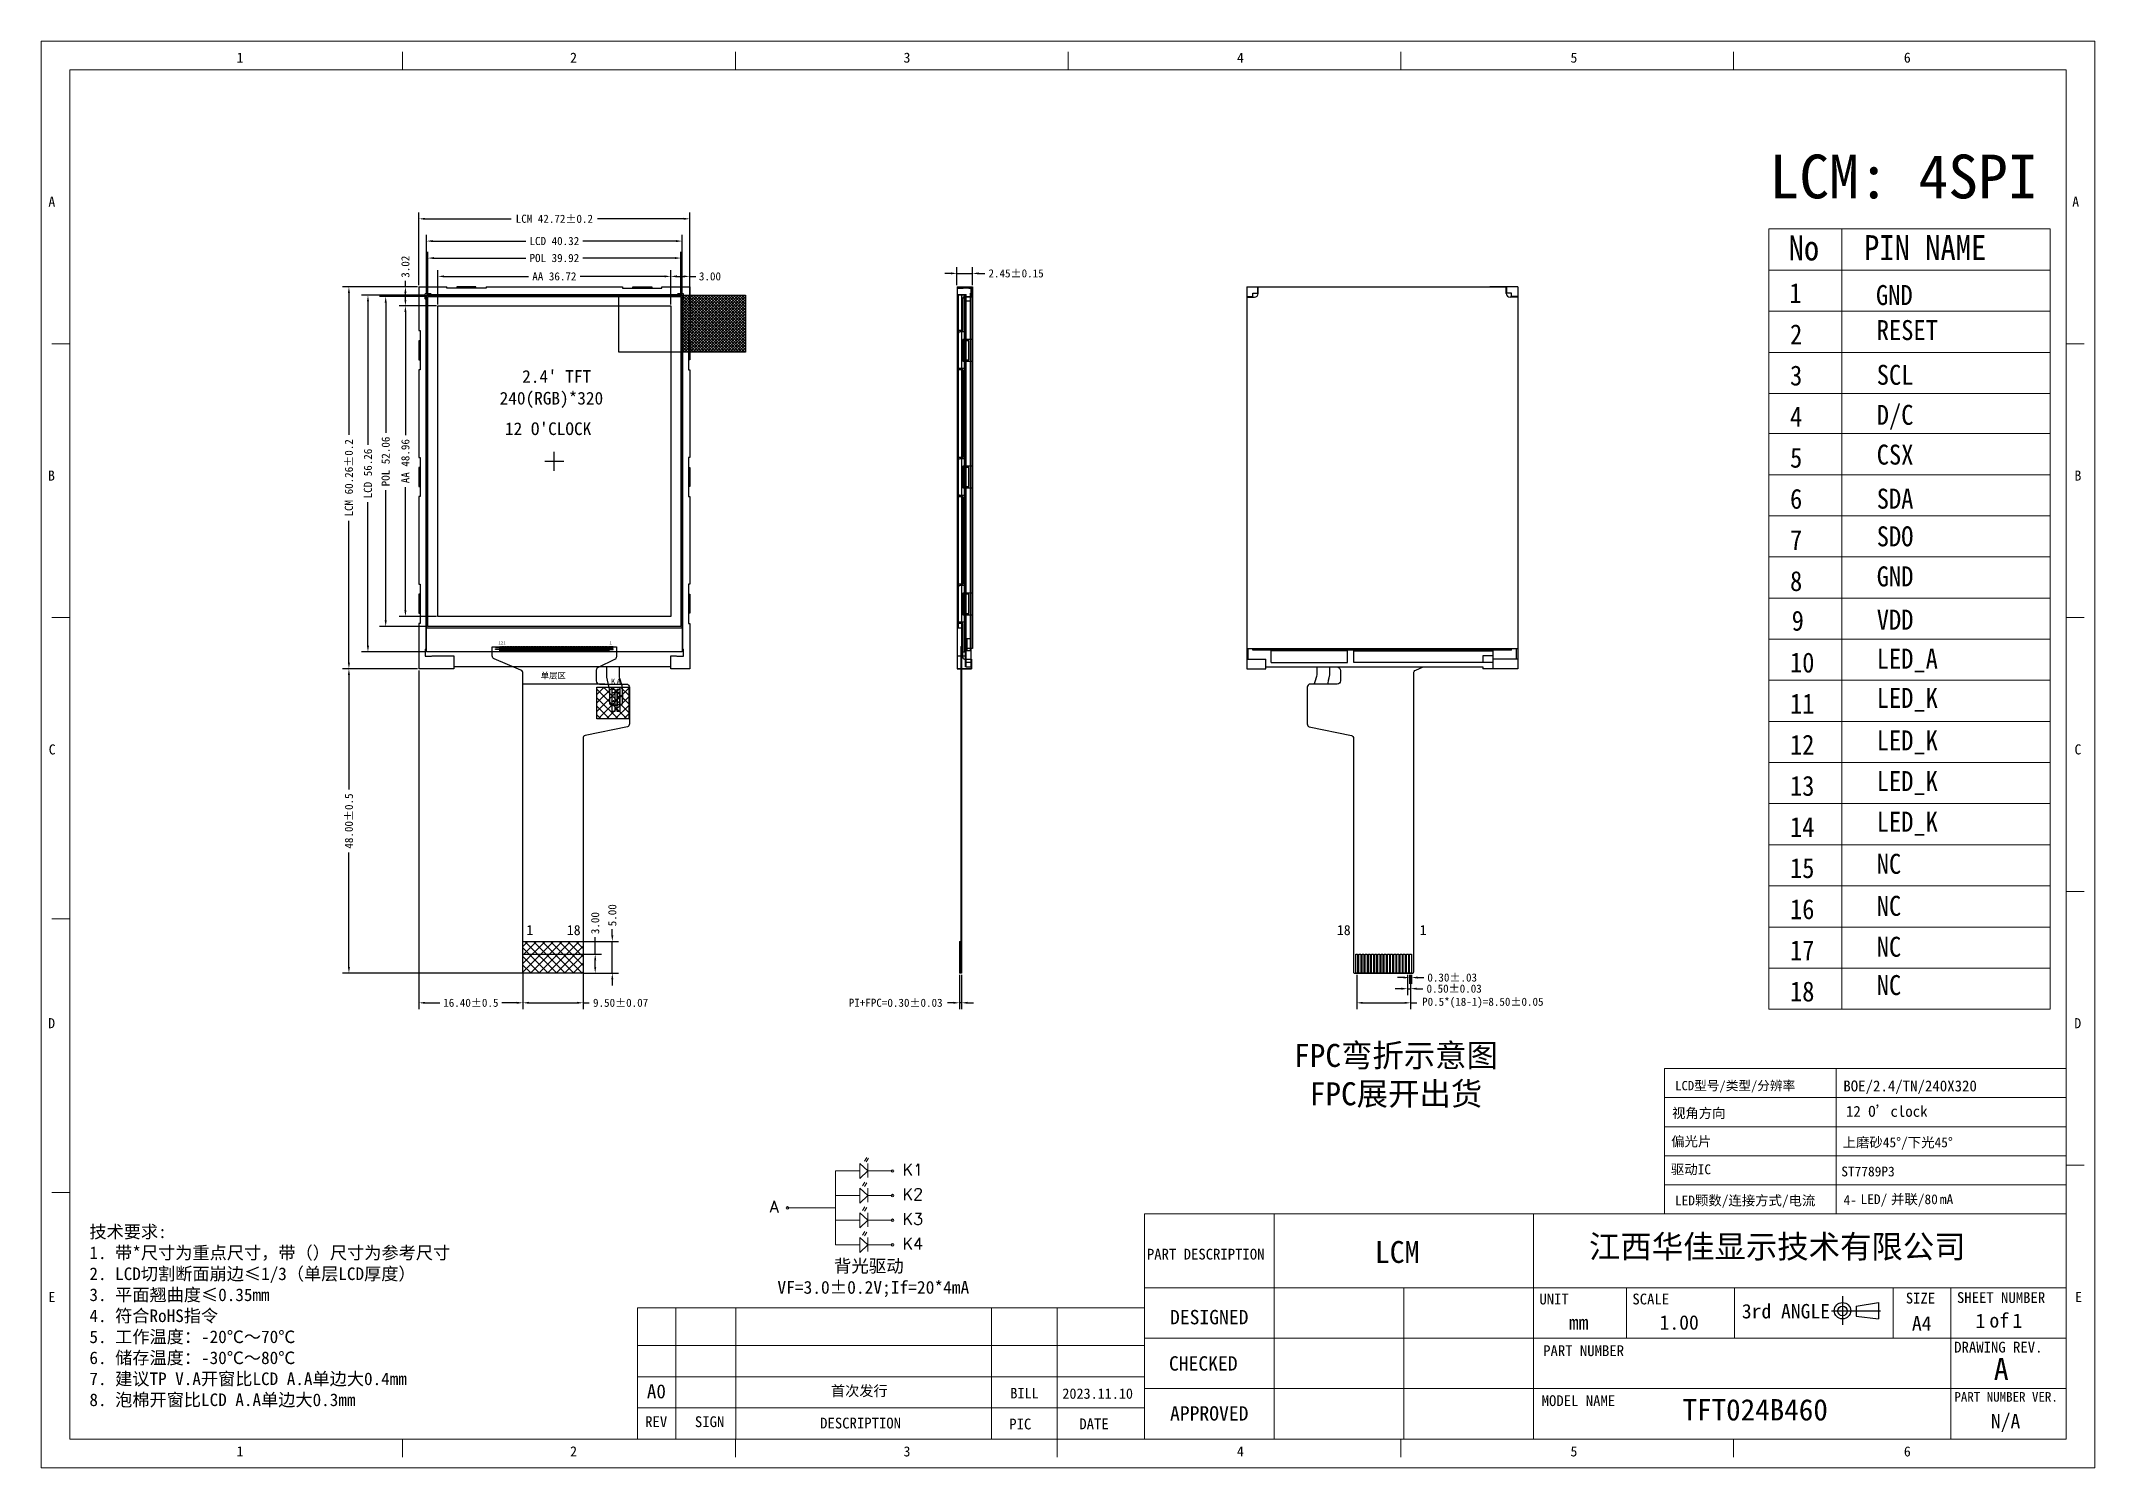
# Model space of a CAD drawing. Header units: millimetres. Extents: x 1912 to 2236, y 228 to 453.
import ezdxf
from ezdxf.enums import TextEntityAlignment as Align

# ---------------------------------------------------------------- set-up
doc = ezdxf.new("R2010")
doc.units = ezdxf.units.MM
for name, color, linetype in [('BL', 255, 'Continuous'), ('BL-FPC', 70, 'Continuous'), ('BL-Frame', 151, 'Continuous'), ('BL-Housing', 154, 'Continuous'), ('BL-Reflector', 87, 'Continuous'), ('DIM', 3, 'Continuous'), ('FPC', 32, 'Continuous'), ('Housing', 7, 'Continuous'), ('LCD', 3, 'Continuous'), ('标 注', 3, 'Continuous'), ('标注', 3, 'Continuous')]:
    doc.layers.add(name, color=color, linetype=linetype)
doc.styles.add('ROMANS', font='')
doc.styles.get("Standard").update_dxf_attribs({"font": 'txt', "bigfont": 'gbcbig.shx'})
doc.styles.add('style1', font='simfang.ttf')
doc.styles.add('宋', font='')
doc.styles.add('宋体', font='')
doc.styles.get('ROMANS').set_extended_font_data('KaiTi_GB2312')
doc.styles.get('宋').set_extended_font_data('SimSun')
doc.styles.get('宋体').set_extended_font_data('SimSun')
doc.dimstyles.new('ISO-25$0', dxfattribs={"dimscale": 0.8, "dimtxt": 1.6, "dimasz": 1.2, "dimexe": 1.25, "dimexo": 0.3, "dimtad": 0, "dimzin": 1, "dimdsep": 46, "dimtxsty": 'Standard', "dimcen": 2, "dimclrd": 3, "dimclre": 3, "dimclrt": 3, "dimadec": 0, "dimazin": 0, "dimtfac": 1, "dimtmove": 0, "dimatfit": 3, "dimfxl": 0, "dimlwd": -1, "dimarcsym": 0})

msp = doc.modelspace()

# ---------------------------------------------------------------- texts
at = {"color": 4, "linetype": 'Continuous', "lineweight": 9, "style": '宋体'}
for s, height, p in [('1', 1.591, (1942.51, 449.674)), ('2', 1.591, (1995.121, 449.673)), ('3', 1.591, (2047.701, 449.678)), ('4', 1.591, (2100.288, 449.66)), ('5', 1.591, (2152.887, 449.678)), ('6', 1.591, (2205.465, 449.687)), ('A', 1.591, (1912.832, 426.965)), ('A', 1.591, (2232.018, 426.965)), ('B', 1.591, (1912.777, 383.762)), ('B', 1.591, (2232.376, 383.762)), ('C', 1.591, (1912.883, 340.565)), ('C', 1.591, (2232.376, 340.573)), ('1', 1.591, (1988.212, 312.076)), ('18', 1.5912, (1994.605, 312.076)), ('18', 1.5912, (2116.049, 312.076)), ('1', 1.591, (2129.095, 312.076)), ('D', 1.591, (1912.805, 297.39)), ('D', 1.591, (2232.348, 297.39)), ('PART DESCRIPTION', 1.70483, (2086.076, 260.907)), ('E', 1.591, (1912.832, 254.194)), ('UNIT', 1.7048, (2147.981, 253.829)), ('SCALE', 1.7048, (2162.643, 253.829)), ('3rd ANGLE', 2.2731, (2179.905, 251.628)), ('SIZE', 1.7048, (2205.764, 253.975)), ('SHEET NUMBER', 1.70483, (2213.834, 254.059)), ('E', 1.591, (2232.472, 254.194)), ('PART NUMBER', 1.70483, (2148.575, 245.68)), ('DRAWING REV.', 1.70483, (2213.404, 246.243)), ('PART NUMBER VER.', 1.49869, (2213.434, 238.504)), ('MODEL NAME', 1.7048, (2148.34, 237.798)), ('1', 1.591, (1942.51, 229.863)), ('2', 1.591, (1995.121, 229.863)), ('3', 1.591, (2047.701, 229.858)), ('4', 1.591, (2100.288, 229.877)), ('5', 1.591, (2152.887, 229.859)), ('6', 1.591, (2205.465, 229.85))]:
    msp.add_text(s, height=height, dxfattribs=at).set_placement(p)
at = {"color": 1, "linetype": 'Continuous', "lineweight": 9, "style": '宋体'}
for s, height, p in [('LCM: 4SPI ', 6.9046, (2207.766, 428.275)), ('LCM ', 3.4523, (2126.719, 260.376)), ('A', 3.452, (2220.817, 241.908)), ('A0', 2.2095, (2008.72, 239.019))]:
    msp.add_text(s, height=height, dxfattribs=at).set_placement(p, align=Align.CENTER)
at = {"color": 1, "lineweight": 9}
for s, height, style, p in [('单层区', 0.9473, '宋体', (1990.47, 352.536)), ('12 O’clock', 1.7195, '宋体', (2196.334, 283.421)), ('4-', 1.5476, '宋体', (2195.952, 269.53)), ('LED/', 1.5476, '宋体', (2198.637, 269.647)), ('并联/80', 1.5476, '宋体', (2203.444, 269.647)), ('mA', 1.5476, '宋体', (2211.147, 269.647)), ('首次发行', 1.6369, '宋体', (2036.262, 239.376)), ('BILL', 1.6369, '宋体', (2064.551, 239.019)), ('2023.11.10', 1.6369, '宋', (2072.747, 238.953))]:
    msp.add_text(s, height=height, dxfattribs=dict(at, style=style)).set_placement(p)
at = {"color": 7, "style": 'ROMANS'}
for s, p in [('K', (2001.588, 351.722)), ('A', (2002.475, 351.705))]:
    msp.add_text(s, height=0.8, dxfattribs=at).set_placement(p)
at = {"color": 0, "linetype": 'Continuous', "lineweight": 9, "style": '宋体'}
for s, height, rotation, p in [('LCD型号/类型/分辨率', 1.46156, 359.99988, (2178.869, 287.611)), ('视角方向', 1.5466, 359.99988, (2173.121, 283.234)), ('偏光片', 1.5466, 0.00012, (2171.929, 278.769)), ('驱动IC', 1.5466, 0.00012, (2171.887, 274.365)), ('LED颗数/连接方式/电流', 1.54663, 0.00012, (2180.435, 269.452))]:
    msp.add_text(s, height=height, rotation=rotation, dxfattribs=at).set_placement(p, align=Align.CENTER)
at = {"color": 4, "linetype": 'Continuous', "lineweight": 9, "style": '宋体'}
for s, height, p in [('DESIGNED', 2.2731, (2095.914, 250.693)), ('mm', 2.2731, (2154.176, 249.851)), ('1.00', 2.2731, (2170.031, 249.851)), ('A4', 2.2731, (2208.281, 249.713)), ('1', 2.273, (2217.54, 250.09)), ('of', 2.2731, (2220.508, 250.179)), ('1', 2.273, (2223.378, 250.132)), ('CHECKED', 2.2731, (2094.973, 243.388)), ('APPROVED', 2.2731, (2095.914, 235.506)), ('N/A', 2.2731, (2221.509, 234.285)), ('REV', 1.7048, (2008.69, 234.483)), ('SIGN', 1.7048, (2017.11, 234.483)), ('DESCRIPTION', 1.70483, (2040.923, 234.268)), ('DATE', 1.7048, (2077.741, 234.142))]:
    msp.add_text(s, height=height, dxfattribs=at).set_placement(p, align=Align.CENTER)
msp.add_text('PIC', height=1.7048, rotation=0.26479, dxfattribs=at).set_placement((2066.113, 234.115), align=Align.CENTER)
at = {"color": 2, "lineweight": 9, "insert": (2162.565, 238.9), "char_height": 3.3696, "width": 43.70247, "attachment_point": 1, "style": '宋体'}
msp.add_mtext('{\\fSimSun|b0|i0|c134|p2;\\W3.48546; }{\\C1;TFT024B460}', dxfattribs=at)
at = {"color": 1, "lineweight": 9, "style": '宋体'}
for tag, p, height in [('BOE/2.4/TN/240X320', (2195.917, 287.427), 1.72), ('上磨砂45°/下光45°', (2195.806, 278.616), 1.548), ('ST7789P3', (2195.597, 274.027), 1.548)]:
    msp.add_attdef(tag, p, '', height=height, dxfattribs=at)
at = {"layer": 'DIM', "color": 7, "lineweight": 9, "style": 'ROMANS', "width": 0.9}
for s, p in [('No', (2189.701, 418.484)), ('PIN NAME', (2208.827, 418.535))]:
    msp.add_text(s, height=3.9374, dxfattribs=at).set_placement(p, align=Align.CENTER)
for s, height, p in [('1', 3.15, (2187.406, 411.772)), ('GND', 3.1499, (2201.07, 411.453)), ('2', 3.15, (2187.512, 405.257)), ('RESET', 3.1499, (2201.188, 405.926)), ('3', 3.15, (2187.512, 398.771)), ('SCL', 3.1499, (2201.188, 398.869)), ('4', 3.15, (2187.512, 392.286)), ('D/C', 3.1499, (2201.188, 392.559)), ('5', 3.15, (2187.512, 385.801)), ('CSX', 3.1499, (2201.188, 386.288)), ('6', 3.15, (2187.512, 379.315)), ('SDA', 3.1499, (2201.188, 379.335)), ('7', 3.15, (2187.512, 372.83)), ('SDO', 3.1499, (2201.188, 373.396)), ('8', 3.15, (2187.512, 366.345)), ('GND', 3.1499, (2201.188, 367.083)), ('9', 3.15, (2187.771, 360.096)), ('VDD', 3.1499, (2201.188, 360.252)), ('10', 3.1499, (2187.502, 353.505)), ('LED_A', 3.1499, (2201.188, 354.104)), ('11', 3.1499, (2187.502, 347.02)), ('LED_K', 3.1499, (2201.188, 347.913)), ('12', 3.1499, (2187.502, 340.535)), ('LED_K', 3.1499, (2201.188, 341.213)), ('13', 3.1499, (2187.502, 334.049)), ('LED_K', 3.1499, (2201.188, 334.799)), ('14', 3.1499, (2187.502, 327.564)), ('LED_K', 3.1499, (2201.188, 328.392)), ('15', 3.1499, (2187.502, 321.079)), ('NC', 3.1499, (2201.188, 321.749)), ('16', 3.1499, (2187.502, 314.593)), ('NC', 3.1499, (2201.188, 315.118)), ('17', 3.1499, (2187.502, 308.108)), ('NC', 3.1499, (2201.188, 308.664)), ('18', 3.1499, (2187.502, 301.623)), ('NC', 3.1499, (2201.188, 302.623))]:
    msp.add_text(s, height=height, dxfattribs=at).set_placement(p)
at = {"layer": 'DIM', "lineweight": 9, "insert": (1919.302, 266.284), "char_height": 1.98699, "width": 85.60364, "attachment_point": 1, "style": '宋体'}
msp.add_mtext('{\\C0;技术要求:\\P1. 带*尺寸为重点尺寸，带（）尺寸为参考尺寸\\P2. LCD切割断面崩边≤1/3（单层LCD厚度）\\P3. 平面翘曲度≤0.35mm\\P4. 符合RoHS指令\\P5. 工作温度：-20℃～70℃ \\P6. 储存温度：-30℃～80℃\\P7. 建议TP V.A开窗比LCD A.A单边大0.4mm\\P8. 泡棉开窗比LCD A.A单边大0.3mm}', dxfattribs=at)
at = {"layer": 'Housing', "color": 3, "lineweight": 9}
for s, height, p in [('K1', 1.8394, (2047.559, 274.173)), ('K2', 1.8394, (2047.559, 270.285)), ('A', 1.839, (2026.585, 268.342)), ('K3', 1.8394, (2047.559, 266.398)), ('K4', 1.8394, (2047.559, 262.511))]:
    msp.add_text(s, height=height, dxfattribs=at).set_placement(p)
at = {"layer": '标 注', "color": 2, "lineweight": 9, "insert": (2027.806, 260.909), "char_height": 2.02176, "width": 27.06723, "attachment_point": 1}
msp.add_mtext('{\\fSimSun|b0|i0|c134|p2;\\W0.44578; }{\\fSimSun|b0|i0|c134|p2;      背光驱动}{\\fSimSun|b0|i0|c134|p2;\\W0.44578; }{\\fSimSun|b0|i0|c134|p2;VF=3.0±0.2V;If=20*4mA}', dxfattribs=at)
at = {"layer": '标注', "color": 30, "lineweight": 9, "char_height": 2.0736, "width": 79.40991, "attachment_point": 1, "style": '宋'}
for s, insert in [('{\\H1.75x;\\C4;FPC弯折示意图\\P FPC展开出货}', (2109.291, 294.918)), ('{\\H1.75x;\\C4;江西华佳显示技术有限公司}', (2155.802, 264.765))]:
    msp.add_mtext(s, dxfattribs=dict(at, insert=insert))

# ---------------------------------------------------------------- blocks, each defined once
blk = doc.blocks.new('THIRD-PROJ_BL0')
at = {"linetype": 'Continuous'}
blk.add_line((257.13, 38.11), (257.13, 34.11), dxfattribs=at)
at = {"color": 7, "linetype": 'Continuous'}
for p, q in [((259.04, 36.73), (262.11, 37.22)), ((262.11, 37.22), (262.11, 34.94)), ((255.59, 36.06), (262.41, 36.06)), ((259.04, 36.73), (259.04, 35.31)), ((259.04, 35.31), (262.11, 34.94))]:
    blk.add_line(p, q, dxfattribs=at)
for centre, radius in [((257.13, 36.08), 1.14), ((257.13, 36.06), 0.67)]:
    blk.add_circle(centre, radius, dxfattribs=at)
blk = doc.blocks.new('jd')
at = {"color": 6}
blk.add_lwpolyline([(2260.04, -4215.89), (2299.96, -4215.89), (2299.96, -4267.95), (2260.04, -4267.95)], close=True, dxfattribs=at)
at = {"layer": 'BL-Frame', "color": 4}
for p, q in [((2278.5, -4241.87), (2281.5, -4241.87)), ((2280, -4243.37), (2280, -4240.37))]:
    blk.add_line(p, q, dxfattribs=at)
at = {"layer": 'BL-Frame'}
for p, q in [((2270.71, -4271.14), (2270.71, -4271.24)), ((2270.71, -4271.14), (2271.41, -4271.14)), ((2271.41, -4271.24), (2270.71, -4271.24)), ((2270.71, -4271.45), (2271.41, -4271.45)), ((2270.71, -4271.55), (2270.71, -4271.45)), ((2271.41, -4271.55), (2270.71, -4271.55)), ((2271.57, -4271.1), (2271.57, -4271.8)), ((2271.64, -4271.1), (2271.64, -4271.8)), ((2271.64, -4271.75), (2271.64, -4271.85)), ((2289.3, -4271.14), (2288.59, -4271.14)), ((2288.59, -4271.24), (2289.3, -4271.24)), ((2289.3, -4271.45), (2288.59, -4271.45)), ((2288.59, -4271.55), (2289.3, -4271.55)), ((2289.3, -4271.14), (2289.3, -4271.24)), ((2289.3, -4271.55), (2289.3, -4271.45))]:
    blk.add_line(p, q, dxfattribs=at)
at = {"layer": 'BL-Frame', "color": 4}
for points in [[(2259.84, -4215.69), (2300.16, -4215.69), (2300.16, -4271.95), (2259.84, -4271.95)], [(2259.84, -4268.15), (2300.16, -4268.15), (2300.16, -4215.69), (2259.84, -4215.69)], [(2298.36, -4266.35), (2261.64, -4266.35), (2261.64, -4217.39), (2298.36, -4217.39)]]:
    blk.add_lwpolyline(points, close=True, dxfattribs=at)
at = {"layer": 'BL-Frame'}
for points in [[(2271.41, -4271.1), (2271.48, -4271.1), (2271.48, -4271.85), (2271.41, -4271.85)], [(2271.57, -4271.1), (2271.64, -4271.1), (2271.64, -4271.85), (2271.57, -4271.85)], [(2271.71, -4271.1), (2271.78, -4271.1), (2271.78, -4271.85), (2271.71, -4271.85)], [(2271.85, -4271.1), (2271.92, -4271.1), (2271.92, -4271.85), (2271.85, -4271.85)], [(2271.99, -4271.1), (2272.06, -4271.1), (2272.06, -4271.85), (2271.99, -4271.85)], [(2272.13, -4271.1), (2272.2, -4271.1), (2272.2, -4271.85), (2272.13, -4271.85)], [(2272.27, -4271.1), (2272.34, -4271.1), (2272.34, -4271.85), (2272.27, -4271.85)], [(2272.41, -4271.1), (2272.48, -4271.1), (2272.48, -4271.85), (2272.41, -4271.85)], [(2272.55, -4271.1), (2272.62, -4271.1), (2272.62, -4271.85), (2272.55, -4271.85)], [(2272.69, -4271.1), (2272.76, -4271.1), (2272.76, -4271.85), (2272.69, -4271.85)], [(2272.83, -4271.1), (2272.9, -4271.1), (2272.9, -4271.85), (2272.83, -4271.85)], [(2272.97, -4271.1), (2273.04, -4271.1), (2273.04, -4271.85), (2272.97, -4271.85)], [(2273.11, -4271.1), (2273.18, -4271.1), (2273.18, -4271.85), (2273.11, -4271.85)], [(2273.25, -4271.1), (2273.32, -4271.1), (2273.32, -4271.85), (2273.25, -4271.85)], [(2273.39, -4271.1), (2273.46, -4271.1), (2273.46, -4271.85), (2273.39, -4271.85)], [(2273.53, -4271.1), (2273.6, -4271.1), (2273.6, -4271.85), (2273.53, -4271.85)], [(2273.67, -4271.1), (2273.74, -4271.1), (2273.74, -4271.85), (2273.67, -4271.85)], [(2273.81, -4271.1), (2273.88, -4271.1), (2273.88, -4271.85), (2273.81, -4271.85)], [(2273.95, -4271.1), (2274.02, -4271.1), (2274.02, -4271.85), (2273.95, -4271.85)], [(2274.09, -4271.1), (2274.16, -4271.1), (2274.16, -4271.85), (2274.09, -4271.85)], [(2274.23, -4271.1), (2274.3, -4271.1), (2274.3, -4271.85), (2274.23, -4271.85)], [(2274.37, -4271.1), (2274.44, -4271.1), (2274.44, -4271.85), (2274.37, -4271.85)], [(2274.51, -4271.1), (2274.58, -4271.1), (2274.58, -4271.85), (2274.51, -4271.85)], [(2274.65, -4271.1), (2274.72, -4271.1), (2274.72, -4271.85), (2274.65, -4271.85)], [(2274.79, -4271.1), (2274.86, -4271.1), (2274.86, -4271.85), (2274.79, -4271.85)], [(2274.93, -4271.1), (2275, -4271.1), (2275, -4271.85), (2274.93, -4271.85)], [(2275.07, -4271.1), (2275.14, -4271.1), (2275.14, -4271.85), (2275.07, -4271.85)], [(2275.21, -4271.1), (2275.28, -4271.1), (2275.28, -4271.85), (2275.21, -4271.85)], [(2275.35, -4271.1), (2275.42, -4271.1), (2275.42, -4271.85), (2275.35, -4271.85)], [(2275.49, -4271.1), (2275.56, -4271.1), (2275.56, -4271.85), (2275.49, -4271.85)], [(2275.63, -4271.1), (2275.7, -4271.1), (2275.7, -4271.85), (2275.63, -4271.85)], [(2275.77, -4271.1), (2275.84, -4271.1), (2275.84, -4271.85), (2275.77, -4271.85)], [(2275.91, -4271.1), (2275.98, -4271.1), (2275.98, -4271.85), (2275.91, -4271.85)], [(2276.05, -4271.1), (2276.12, -4271.1), (2276.12, -4271.85), (2276.05, -4271.85)], [(2276.19, -4271.1), (2276.26, -4271.1), (2276.26, -4271.85), (2276.19, -4271.85)], [(2276.33, -4271.1), (2276.4, -4271.1), (2276.4, -4271.85), (2276.33, -4271.85)], [(2276.47, -4271.1), (2276.54, -4271.1), (2276.54, -4271.85), (2276.47, -4271.85)], [(2276.61, -4271.1), (2276.68, -4271.1), (2276.68, -4271.85), (2276.61, -4271.85)], [(2276.75, -4271.1), (2276.82, -4271.1), (2276.82, -4271.85), (2276.75, -4271.85)], [(2276.89, -4271.1), (2276.96, -4271.1), (2276.96, -4271.85), (2276.89, -4271.85)], [(2277.03, -4271.1), (2277.1, -4271.1), (2277.1, -4271.85), (2277.03, -4271.85)], [(2277.17, -4271.1), (2277.24, -4271.1), (2277.24, -4271.85), (2277.17, -4271.85)], [(2277.31, -4271.1), (2277.38, -4271.1), (2277.38, -4271.85), (2277.31, -4271.85)], [(2277.45, -4271.1), (2277.52, -4271.1), (2277.52, -4271.85), (2277.45, -4271.85)], [(2277.59, -4271.1), (2277.66, -4271.1), (2277.66, -4271.85), (2277.59, -4271.85)], [(2277.73, -4271.1), (2277.8, -4271.1), (2277.8, -4271.85), (2277.73, -4271.85)], [(2277.87, -4271.1), (2277.94, -4271.1), (2277.94, -4271.85), (2277.87, -4271.85)], [(2278.01, -4271.1), (2278.08, -4271.1), (2278.08, -4271.85), (2278.01, -4271.85)], [(2278.15, -4271.1), (2278.22, -4271.1), (2278.22, -4271.85), (2278.15, -4271.85)], [(2278.29, -4271.1), (2278.36, -4271.1), (2278.36, -4271.85), (2278.29, -4271.85)], [(2278.43, -4271.1), (2278.5, -4271.1), (2278.5, -4271.85), (2278.43, -4271.85)], [(2278.57, -4271.1), (2278.64, -4271.1), (2278.64, -4271.85), (2278.57, -4271.85)], [(2278.71, -4271.1), (2278.78, -4271.1), (2278.78, -4271.85), (2278.71, -4271.85)], [(2278.85, -4271.1), (2278.92, -4271.1), (2278.92, -4271.85), (2278.85, -4271.85)], [(2278.99, -4271.1), (2279.06, -4271.1), (2279.06, -4271.85), (2278.99, -4271.85)], [(2279.13, -4271.1), (2279.2, -4271.1), (2279.2, -4271.85), (2279.13, -4271.85)], [(2279.27, -4271.1), (2279.34, -4271.1), (2279.34, -4271.85), (2279.27, -4271.85)], [(2279.41, -4271.1), (2279.48, -4271.1), (2279.48, -4271.85), (2279.41, -4271.85)], [(2279.55, -4271.1), (2279.62, -4271.1), (2279.62, -4271.85), (2279.55, -4271.85)], [(2279.69, -4271.1), (2279.76, -4271.1), (2279.76, -4271.85), (2279.69, -4271.85)], [(2279.83, -4271.1), (2279.9, -4271.1), (2279.9, -4271.85), (2279.83, -4271.85)], [(2279.97, -4271.1), (2280.04, -4271.1), (2280.04, -4271.85), (2279.97, -4271.85)], [(2280.11, -4271.1), (2280.18, -4271.1), (2280.18, -4271.85), (2280.11, -4271.85)], [(2280.25, -4271.1), (2280.32, -4271.1), (2280.32, -4271.85), (2280.25, -4271.85)], [(2280.39, -4271.1), (2280.46, -4271.1), (2280.46, -4271.85), (2280.39, -4271.85)], [(2280.53, -4271.1), (2280.6, -4271.1), (2280.6, -4271.85), (2280.53, -4271.85)], [(2280.67, -4271.1), (2280.74, -4271.1), (2280.74, -4271.85), (2280.67, -4271.85)], [(2280.81, -4271.1), (2280.88, -4271.1), (2280.88, -4271.85), (2280.81, -4271.85)], [(2280.95, -4271.1), (2281.02, -4271.1), (2281.02, -4271.85), (2280.95, -4271.85)], [(2281.09, -4271.1), (2281.16, -4271.1), (2281.16, -4271.85), (2281.09, -4271.85)], [(2281.23, -4271.1), (2281.3, -4271.1), (2281.3, -4271.85), (2281.23, -4271.85)], [(2281.37, -4271.1), (2281.44, -4271.1), (2281.44, -4271.85), (2281.37, -4271.85)], [(2281.51, -4271.1), (2281.58, -4271.1), (2281.58, -4271.85), (2281.51, -4271.85)], [(2281.65, -4271.1), (2281.72, -4271.1), (2281.72, -4271.85), (2281.65, -4271.85)], [(2281.79, -4271.1), (2281.86, -4271.1), (2281.86, -4271.85), (2281.79, -4271.85)], [(2281.93, -4271.1), (2282, -4271.1), (2282, -4271.85), (2281.93, -4271.85)], [(2282.07, -4271.1), (2282.14, -4271.1), (2282.14, -4271.85), (2282.07, -4271.85)], [(2282.21, -4271.1), (2282.28, -4271.1), (2282.28, -4271.85), (2282.21, -4271.85)], [(2282.35, -4271.1), (2282.42, -4271.1), (2282.42, -4271.85), (2282.35, -4271.85)], [(2282.49, -4271.1), (2282.56, -4271.1), (2282.56, -4271.85), (2282.49, -4271.85)], [(2282.63, -4271.1), (2282.7, -4271.1), (2282.7, -4271.85), (2282.63, -4271.85)], [(2282.77, -4271.1), (2282.84, -4271.1), (2282.84, -4271.85), (2282.77, -4271.85)], [(2282.91, -4271.1), (2282.98, -4271.1), (2282.98, -4271.85), (2282.91, -4271.85)], [(2283.05, -4271.1), (2283.12, -4271.1), (2283.12, -4271.85), (2283.05, -4271.85)], [(2283.19, -4271.1), (2283.26, -4271.1), (2283.26, -4271.85), (2283.19, -4271.85)], [(2283.33, -4271.1), (2283.4, -4271.1), (2283.4, -4271.85), (2283.33, -4271.85)], [(2283.47, -4271.1), (2283.54, -4271.1), (2283.54, -4271.85), (2283.47, -4271.85)], [(2283.61, -4271.1), (2283.68, -4271.1), (2283.68, -4271.85), (2283.61, -4271.85)], [(2283.75, -4271.1), (2283.82, -4271.1), (2283.82, -4271.85), (2283.75, -4271.85)], [(2283.89, -4271.1), (2283.96, -4271.1), (2283.96, -4271.85), (2283.89, -4271.85)], [(2284.03, -4271.1), (2284.1, -4271.1), (2284.1, -4271.85), (2284.03, -4271.85)], [(2284.17, -4271.1), (2284.24, -4271.1), (2284.24, -4271.85), (2284.17, -4271.85)], [(2284.31, -4271.1), (2284.38, -4271.1), (2284.38, -4271.85), (2284.31, -4271.85)], [(2284.45, -4271.1), (2284.52, -4271.1), (2284.52, -4271.85), (2284.45, -4271.85)], [(2284.59, -4271.1), (2284.66, -4271.1), (2284.66, -4271.85), (2284.59, -4271.85)], [(2284.73, -4271.1), (2284.8, -4271.1), (2284.8, -4271.85), (2284.73, -4271.85)], [(2284.87, -4271.1), (2284.94, -4271.1), (2284.94, -4271.85), (2284.87, -4271.85)], [(2285.01, -4271.1), (2285.08, -4271.1), (2285.08, -4271.85), (2285.01, -4271.85)], [(2285.15, -4271.1), (2285.22, -4271.1), (2285.22, -4271.85), (2285.15, -4271.85)], [(2285.29, -4271.1), (2285.36, -4271.1), (2285.36, -4271.85), (2285.29, -4271.85)], [(2285.43, -4271.1), (2285.5, -4271.1), (2285.5, -4271.85), (2285.43, -4271.85)], [(2285.57, -4271.1), (2285.64, -4271.1), (2285.64, -4271.85), (2285.57, -4271.85)], [(2285.71, -4271.1), (2285.78, -4271.1), (2285.78, -4271.85), (2285.71, -4271.85)], [(2285.85, -4271.1), (2285.92, -4271.1), (2285.92, -4271.85), (2285.85, -4271.85)], [(2285.99, -4271.1), (2286.06, -4271.1), (2286.06, -4271.85), (2285.99, -4271.85)], [(2286.13, -4271.1), (2286.2, -4271.1), (2286.2, -4271.85), (2286.13, -4271.85)], [(2286.27, -4271.1), (2286.34, -4271.1), (2286.34, -4271.85), (2286.27, -4271.85)], [(2286.41, -4271.1), (2286.48, -4271.1), (2286.48, -4271.85), (2286.41, -4271.85)], [(2286.55, -4271.1), (2286.62, -4271.1), (2286.62, -4271.85), (2286.55, -4271.85)], [(2286.69, -4271.1), (2286.76, -4271.1), (2286.76, -4271.85), (2286.69, -4271.85)], [(2286.83, -4271.1), (2286.9, -4271.1), (2286.9, -4271.85), (2286.83, -4271.85)], [(2286.97, -4271.1), (2287.04, -4271.1), (2287.04, -4271.85), (2286.97, -4271.85)], [(2287.11, -4271.1), (2287.18, -4271.1), (2287.18, -4271.85), (2287.11, -4271.85)], [(2287.25, -4271.1), (2287.32, -4271.1), (2287.32, -4271.85), (2287.25, -4271.85)], [(2287.39, -4271.1), (2287.46, -4271.1), (2287.46, -4271.85), (2287.39, -4271.85)], [(2287.53, -4271.1), (2287.6, -4271.1), (2287.6, -4271.85), (2287.53, -4271.85)], [(2287.67, -4271.1), (2287.74, -4271.1), (2287.74, -4271.85), (2287.67, -4271.85)], [(2287.81, -4271.1), (2287.88, -4271.1), (2287.88, -4271.85), (2287.81, -4271.85)], [(2287.95, -4271.1), (2288.02, -4271.1), (2288.02, -4271.85), (2287.95, -4271.85)], [(2288.09, -4271.1), (2288.16, -4271.1), (2288.16, -4271.85), (2288.09, -4271.85)], [(2288.23, -4271.1), (2288.3, -4271.1), (2288.3, -4271.85), (2288.23, -4271.85)], [(2288.37, -4271.1), (2288.44, -4271.1), (2288.44, -4271.85), (2288.37, -4271.85)], [(2288.52, -4271.1), (2288.59, -4271.1), (2288.59, -4271.85), (2288.52, -4271.85)]]:
    blk.add_lwpolyline(points, close=True, dxfattribs=at)
at = {"layer": 'BL', "style": 'style1'}
blk.add_text("   12 O'CLOCK", height=2, dxfattribs=at).set_placement((2268.14, -4237.75))
at = {"layer": 'BL', "char_height": 2, "width": 26.6275, "attachment_point": 1, "style": 'style1'}
for s, insert in [("2.4' TFT", (2274.93, -4227.51)), ('{\\fFangSong|b0|i0|c134|p49; 240(RGB)*320}', (2270.02, -4230.94))]:
    blk.add_mtext(s, dxfattribs=dict(at, insert=insert))
at = {"layer": 'BL-Frame', "char_height": 0.5, "width": 0.5263, "attachment_point": 1, "style": '宋体'}
for s, insert in [('121', (2271.16, -4270.27)), ('1', (2288.7, -4270.27))]:
    blk.add_mtext(s, dxfattribs=dict(at, insert=insert))
blk = doc.blocks.new('*D3')
at = {"layer": 'BL', "color": 3}
for p, q in [((2055.17, 416.44), (2054.21, 416.44)), ((2056.13, 416.44), (2058.58, 416.44)), ((2059.54, 416.44), (2060.5, 416.44))]:
    blk.add_line(p, q, dxfattribs=at)
at = {"layer": 'BL', "color": 3, "lineweight": -2}
for p, q in [((2056.13, 414.57), (2056.13, 417.44)), ((2058.58, 414.57), (2058.58, 417.44))]:
    blk.add_line(p, q, dxfattribs=at)
at = {"layer": 'BL', "color": 3}
for points in [[(2055.17, 416.28), (2055.17, 416.6), (2056.13, 416.44)], [(2059.54, 416.6), (2059.54, 416.28), (2058.58, 416.44)]]:
    blk.add_solid(points, dxfattribs=at)
at = {"layer": 'Defpoints', "color": 0}
for p in [(2058.58, 416.44), (2056.13, 414.33), (2058.58, 414.33)]:
    blk.add_point(p, dxfattribs=at)
at = {"layer": 'BL', "color": 7, "insert": (2065.45, 416.44), "char_height": 1.28, "attachment_point": 5, "style": '宋'}
blk.add_mtext('2.45%%P0.15', dxfattribs=at)
blk = doc.blocks.new('*D4')
at = {"layer": 'BL', "color": 3, "lineweight": -2}
for p, q in [((1974.27, 411.55), (1974.27, 416.97)), ((2010.99, 411.55), (2010.99, 416.97))]:
    blk.add_line(p, q, dxfattribs=at)
at = {"layer": 'BL', "color": 3}
for p, q in [((1975.23, 415.97), (1988.55, 415.97)), ((2010.03, 415.97), (1996.7, 415.97))]:
    blk.add_line(p, q, dxfattribs=at)
for points in [[(1975.23, 416.13), (1975.23, 415.81), (1974.27, 415.97)], [(2010.03, 415.81), (2010.03, 416.13), (2010.99, 415.97)]]:
    blk.add_solid(points, dxfattribs=at)
at = {"layer": 'Defpoints', "color": 0}
for p in [(2010.99, 415.97), (1974.27, 411.31), (2010.99, 411.31)]:
    blk.add_point(p, dxfattribs=at)
at = {"layer": 'BL', "color": 7, "insert": (1992.63, 415.97), "char_height": 1.28, "attachment_point": 5, "style": '宋'}
blk.add_mtext('AA 36.72', dxfattribs=at)
blk = doc.blocks.new('*D5')
at = {"layer": 'BL', "color": 3, "lineweight": -2}
for p, q in [((1972.47, 413.25), (1972.47, 422.54)), ((2012.79, 413.25), (2012.79, 422.54))]:
    blk.add_line(p, q, dxfattribs=at)
at = {"layer": 'BL', "color": 3}
for p, q in [((1973.43, 421.54), (1988.12, 421.54)), ((2011.83, 421.54), (1997.14, 421.54))]:
    blk.add_line(p, q, dxfattribs=at)
for points in [[(1973.43, 421.7), (1973.43, 421.38), (1972.47, 421.54)], [(2011.83, 421.38), (2011.83, 421.7), (2012.79, 421.54)]]:
    blk.add_solid(points, dxfattribs=at)
at = {"layer": 'Defpoints', "color": 0}
for p in [(2012.79, 421.54), (1972.47, 413.01), (2012.79, 413.01)]:
    blk.add_point(p, dxfattribs=at)
at = {"layer": 'BL', "color": 7, "insert": (1992.63, 421.54), "char_height": 1.28, "attachment_point": 5, "style": '宋'}
blk.add_mtext('LCD 40.32', dxfattribs=at)
blk = doc.blocks.new('*D6')
at = {"layer": 'BL', "color": 3, "lineweight": -2}
for p, q in [((1974.03, 411.31), (1968.14, 411.31)), ((1974.03, 362.35), (1968.14, 362.35))]:
    blk.add_line(p, q, dxfattribs=at)
at = {"layer": 'BL', "color": 3}
for p, q in [((1969.14, 410.35), (1969.14, 390.91)), ((1969.14, 363.31), (1969.14, 382.75))]:
    blk.add_line(p, q, dxfattribs=at)
for points in [[(1969.3, 410.35), (1968.98, 410.35), (1969.14, 411.31)], [(1968.98, 363.31), (1969.3, 363.31), (1969.14, 362.35)]]:
    blk.add_solid(points, dxfattribs=at)
at = {"layer": 'Defpoints', "color": 0}
for p in [(1974.27, 411.31), (1969.14, 362.35), (1974.27, 362.35)]:
    blk.add_point(p, dxfattribs=at)
at = {"layer": 'BL', "color": 7, "insert": (1969.14, 386.83), "char_height": 1.28, "attachment_point": 5, "rotation": 90, "style": '宋'}
blk.add_mtext('AA 48.96', dxfattribs=at)
blk = doc.blocks.new('*D7')
at = {"layer": 'BL', "color": 3, "lineweight": -2}
for p, q in [((1972.23, 413.01), (1962.23, 413.01)), ((1972.23, 356.75), (1962.23, 356.75))]:
    blk.add_line(p, q, dxfattribs=at)
at = {"layer": 'BL', "color": 3}
for p, q in [((1963.23, 412.05), (1963.23, 389.4)), ((1963.23, 357.71), (1963.23, 380.36))]:
    blk.add_line(p, q, dxfattribs=at)
for points in [[(1963.39, 412.05), (1963.07, 412.05), (1963.23, 413.01)], [(1963.07, 357.71), (1963.39, 357.71), (1963.23, 356.75)]]:
    blk.add_solid(points, dxfattribs=at)
at = {"layer": 'Defpoints', "color": 0}
for p in [(1963.23, 413.01), (1972.47, 413.01), (1972.47, 356.75)]:
    blk.add_point(p, dxfattribs=at)
at = {"layer": 'BL', "color": 7, "insert": (1963.23, 384.88), "char_height": 1.28, "attachment_point": 5, "rotation": 90, "style": '宋'}
blk.add_mtext('LCD 56.26', dxfattribs=at)
blk = doc.blocks.new('*D8')
at = {"layer": 'BL', "color": 3, "lineweight": -2}
for p, q in [((1971.03, 414.33), (1959.23, 414.33)), ((1971.03, 354.07), (1959.23, 354.07))]:
    blk.add_line(p, q, dxfattribs=at)
at = {"layer": 'BL', "color": 3}
for p, q in [((1960.23, 413.37), (1960.23, 390.99)), ((1960.23, 355.03), (1960.23, 377.41))]:
    blk.add_line(p, q, dxfattribs=at)
for points in [[(1960.39, 413.37), (1960.07, 413.37), (1960.23, 414.33)], [(1960.07, 355.03), (1960.39, 355.03), (1960.23, 354.07)]]:
    blk.add_solid(points, dxfattribs=at)
at = {"layer": 'Defpoints', "color": 0}
for p in [(1960.23, 414.33), (1971.27, 414.33), (1971.27, 354.07)]:
    blk.add_point(p, dxfattribs=at)
at = {"layer": 'BL', "color": 7, "insert": (1960.23, 384.2), "char_height": 1.28, "attachment_point": 5, "rotation": 90, "style": '宋'}
blk.add_mtext('LCM 60.26%%P0.2', dxfattribs=at)
blk = doc.blocks.new('*D9')
at = {"layer": 'BL', "color": 3, "lineweight": -2}
for p, q in [((1972.67, 413.05), (1972.67, 419.86)), ((2012.59, 413.05), (2012.59, 419.86))]:
    blk.add_line(p, q, dxfattribs=at)
at = {"layer": 'BL', "color": 3}
for p, q in [((1973.63, 418.86), (1988.11, 418.86)), ((2011.63, 418.86), (1997.14, 418.86))]:
    blk.add_line(p, q, dxfattribs=at)
for points in [[(1973.63, 419.02), (1973.63, 418.7), (1972.67, 418.86)], [(2011.63, 418.7), (2011.63, 419.02), (2012.59, 418.86)]]:
    blk.add_solid(points, dxfattribs=at)
at = {"layer": 'Defpoints', "color": 0}
for p in [(2012.59, 418.86), (1972.67, 412.81), (2012.59, 412.81)]:
    blk.add_point(p, dxfattribs=at)
at = {"layer": 'BL', "color": 7, "insert": (1992.63, 418.86), "char_height": 1.28, "attachment_point": 5, "style": '宋'}
blk.add_mtext('POL 39.92', dxfattribs=at)
blk = doc.blocks.new('*D10')
at = {"layer": 'BL', "color": 3, "lineweight": -2}
for p, q in [((1972.43, 412.81), (1965.03, 412.81)), ((1972.43, 360.75), (1965.03, 360.75))]:
    blk.add_line(p, q, dxfattribs=at)
at = {"layer": 'BL', "color": 3}
for p, q in [((1966.03, 411.85), (1966.03, 391.3)), ((1966.03, 361.71), (1966.03, 382.25))]:
    blk.add_line(p, q, dxfattribs=at)
for points in [[(1966.19, 411.85), (1965.87, 411.85), (1966.03, 412.81)], [(1965.87, 361.71), (1966.19, 361.71), (1966.03, 360.75)]]:
    blk.add_solid(points, dxfattribs=at)
at = {"layer": 'Defpoints', "color": 0}
for p in [(1972.67, 412.81), (1966.03, 360.75), (1972.67, 360.75)]:
    blk.add_point(p, dxfattribs=at)
at = {"layer": 'BL', "color": 7, "insert": (1966.03, 386.78), "char_height": 1.28, "attachment_point": 5, "rotation": 90, "style": '宋'}
blk.add_mtext('POL 52.06', dxfattribs=at)
blk = doc.blocks.new('zw$A301')
at = {"color": 7}
for p, q in [((-20.36, 25.61), (-20.36, 26.41)), ((-19.39, 26.31), (19.39, 26.31)), ((-19.26, -30.65), (-15.86, -30.65))]:
    blk.add_line(p, q, dxfattribs=at)
at = {"layer": 'BL', "color": 7, "lineweight": 13}
blk.add_line((-21.36, -32.73), (-17.36, -32.73), dxfattribs=at)
at = {"layer": 'BL-Frame', "color": 7}
for p, q in [((-12.36, 27.53), (-15.36, 27.53)), ((12.36, 27.53), (15.36, 27.53))]:
    blk.add_line(p, q, dxfattribs=at)
at = {"layer": 'BL-Housing', "color": 7, "ltscale": 5}
for p, q in [((-21.36, 27.53), (-16.96, 27.53)), ((-21.36, 27.53), (-21.36, 20.63)), ((-19.49, 26.41), (-20.36, 26.41)), ((-19.39, 26.31), (-19.49, 26.41)), ((-16.96, 27.33), (-16.96, 27.53)), ((-10.76, 27.33), (-16.96, 27.33)), ((-10.76, 27.53), (10.76, 27.53)), ((-10.76, 27.53), (-10.76, 27.33)), ((10.76, 27.53), (10.76, 27.33)), ((10.76, 27.33), (16.96, 27.33)), ((16.96, 27.53), (21.36, 27.53)), ((16.96, 27.33), (16.96, 27.53)), ((19.49, 26.41), (19.39, 26.31)), ((20.36, 26.41), (19.49, 26.41)), ((20.36, 25.61), (20.36, 26.41)), ((21.36, 27.53), (21.36, 20.63)), ((-20.36, 25.61), (-20.26, 25.51)), ((-20.26, 25.51), (-20.26, -29.55)), ((20.26, 25.51), (20.36, 25.61)), ((20.26, -29.55), (20.26, 25.51)), ((-21.36, 20.63), (-21.16, 20.63)), ((-21.16, 20.63), (-21.16, 14.43)), ((21.36, 20.63), (21.16, 20.63)), ((21.16, 20.63), (21.16, 14.43)), ((-21.16, 19.03), (-21.36, 19.03)), ((-21.36, 19.03), (-21.36, 16.03)), ((-21.16, 19.03), (-21.21, 19.03)), ((21.16, 19.03), (21.36, 19.03)), ((21.36, 19.03), (21.36, 16.03)), ((-21.36, 16.03), (-21.16, 16.03)), ((-21.16, 14.43), (-21.36, 14.43)), ((-21.36, 14.43), (-21.36, 0.63)), ((-21.21, 16.03), (-21.16, 16.03)), ((21.36, 16.03), (21.16, 16.03)), ((21.16, 14.43), (21.36, 14.43)), ((21.36, 14.43), (21.36, 0.63)), ((-21.36, 0.63), (-21.16, 0.63)), ((-21.16, 0.63), (-21.16, -5.57)), ((21.36, 0.63), (21.16, 0.63)), ((21.16, 0.63), (21.16, -5.57)), ((-21.16, -0.97), (-21.36, -0.97)), ((-21.36, -0.97), (-21.36, -3.97)), ((-21.16, -0.97), (-21.21, -0.97)), ((-21.16, -0.97), (-21.21, -0.97)), ((21.16, -0.97), (21.21, -0.97)), ((21.16, -0.97), (21.36, -0.97)), ((21.36, -0.97), (21.36, -3.97)), ((-21.36, -3.97), (-21.16, -3.97)), ((-21.16, -5.57), (-21.36, -5.57)), ((-21.36, -5.57), (-21.36, -19.37)), ((-21.21, -3.97), (-21.16, -3.97)), ((-21.21, -3.97), (-21.16, -3.97)), ((21.21, -3.97), (21.16, -3.97)), ((21.36, -3.97), (21.16, -3.97)), ((21.16, -5.57), (21.36, -5.57)), ((21.36, -5.57), (21.36, -19.37)), ((-21.36, -19.37), (-21.16, -19.37)), ((-21.16, -19.37), (-21.16, -25.57)), ((21.36, -19.37), (21.16, -19.37)), ((21.16, -19.37), (21.16, -25.57)), ((-21.16, -20.97), (-21.36, -20.97)), ((-21.36, -20.97), (-21.36, -23.97)), ((-21.16, -20.97), (-21.21, -20.97)), ((-21.16, -20.97), (-21.21, -20.97)), ((21.16, -20.97), (21.21, -20.97)), ((21.16, -20.97), (21.36, -20.97)), ((21.36, -20.97), (21.36, -23.97)), ((-21.36, -23.97), (-21.16, -23.97)), ((-21.36, -25.57), (-21.36, -32.73)), ((-21.16, -25.57), (-21.36, -25.57)), ((-21.21, -23.97), (-21.16, -23.97)), ((-21.21, -23.97), (-21.16, -23.97)), ((21.21, -23.97), (21.16, -23.97)), ((21.36, -23.97), (21.16, -23.97)), ((21.16, -25.57), (21.36, -25.57)), ((21.36, -25.57), (21.36, -32.73)), ((-20.26, -29.55), (-20.36, -29.65)), ((-20.36, -29.65), (-20.36, -30.75)), ((-20.36, -30.75), (-19.36, -30.75)), ((-19.36, -30.75), (-19.26, -30.65)), ((-15.86, -30.65), (-15.86, -32.73)), ((18.36, -32.73), (18.36, -30.65)), ((18.36, -30.65), (19.22, -30.65)), ((19.22, -30.65), (19.32, -30.75)), ((19.32, -30.75), (20.36, -30.75)), ((20.36, -29.65), (20.26, -29.55)), ((20.36, -30.75), (20.36, -29.65)), ((-15.86, -32.73), (-21.36, -32.73)), ((18.36, -32.43), (-15.86, -32.43)), ((21.36, -32.73), (18.36, -32.73))]:
    blk.add_line(p, q, dxfattribs=at)
at = {"layer": 'BL-Housing', "color": 7}
for p, q in [((-15.36, 27.53), (-15.36, 27.33)), ((-12.36, 27.33), (-12.36, 27.53)), ((12.36, 27.33), (12.36, 27.53)), ((15.36, 27.53), (15.36, 27.33))]:
    blk.add_line(p, q, dxfattribs=at)
blk = doc.blocks.new('*D14')
at = {"layer": 'BL', "color": 3, "lineweight": -2}
for p, q in [((1971.27, 414.57), (1971.27, 426.05)), ((2013.99, 414.57), (2013.99, 426.05))]:
    blk.add_line(p, q, dxfattribs=at)
at = {"layer": 'BL', "color": 3}
for p, q in [((1972.23, 425.05), (1985.84, 425.05)), ((2013.03, 425.05), (1999.41, 425.05))]:
    blk.add_line(p, q, dxfattribs=at)
for points in [[(1972.23, 425.21), (1972.23, 424.89), (1971.27, 425.05)], [(2013.03, 424.89), (2013.03, 425.21), (2013.99, 425.05)]]:
    blk.add_solid(points, dxfattribs=at)
at = {"layer": 'Defpoints', "color": 0}
for p in [(2013.99, 425.05), (1971.27, 414.33), (2013.99, 414.33)]:
    blk.add_point(p, dxfattribs=at)
at = {"layer": 'BL', "color": 7, "insert": (1992.63, 425.05), "char_height": 1.28, "attachment_point": 5, "style": '宋'}
blk.add_mtext('LCM 42.72%%P0.2', dxfattribs=at)
blk = doc.blocks.new('1asdf234adf')
at = {"color": 6}
for p, q in [((1309.01, -5356.56), (1310.21, -5356.56)), ((1309.01, -5356.56), (1309.01, -5411.96)), ((1310.81, -5354.91), (1349.93, -5354.91)), ((1310.81, -5355.96), (1310.81, -5354.91)), ((1349.93, -5355.96), (1349.93, -5354.91)), ((1351.73, -5356.56), (1350.53, -5356.56)), ((1351.73, -5356.56), (1351.73, -5411.96)), ((1309.01, -5411.96), (1351.73, -5411.96))]:
    blk.add_line(p, q, dxfattribs=at)
for centre, start, end in [((1310.21, -5355.96), 270, 0), ((1350.53, -5355.96), 180, 270)]:
    blk.add_arc(centre, 0.6, start, end, dxfattribs=at)
blk = doc.blocks.new('zw$F565')
at = {"ltscale": 5}
for p, q in [((0, 58.71), (0.97, 58.71)), ((41.75, 59.24), (41.02, 59.24)), ((0.97, 2.95), (0.97, 3.2))]:
    blk.add_line(p, q, dxfattribs=at)
at = {"color": 7}
blk.add_line((38.86, 2.08), (37.22, 2.08), dxfattribs=at)
at = {"layer": 'BL-Housing', "color": 7, "ltscale": 5}
for p, q in [((0, 60.26), (4.4, 60.26)), ((0, 60.26), (0, 58.71)), ((0, 58.71), (0, 58.46)), ((0.97, 58.61), (0.97, 59.24)), ((0.97, 59.24), (1.8, 59.24)), ((1.7, 60.26), (1.7, 59.24)), ((1.8, 60.06), (1.7, 60.06)), ((42.72, 60.26), (38.32, 60.26)), ((41.02, 60.06), (40.92, 60.06)), ((41.02, 59.24), (41.02, 60.26)), ((41.75, 58.61), (41.75, 59.24)), ((42.72, 58.71), (41.75, 58.71)), ((42.52, 58.71), (42.52, 58.61)), ((42.72, 60.26), (42.72, 59.01)), ((42.72, 59.01), (42.72, 53.36)), ((42.72, 7.16), (42.72, 1.55)), ((0, 1.55), (3, 1.55)), ((0.2, 1.55), (0.2, 3.2)), ((3, 0), (3, 1.55)), ((3, 0.3), (37.22, 0.3)), ((37.22, 2.08), (37.22, 1.02)), ((37.22, 0.3), (37.22, 0)), ((42.72, 1.55), (38.86, 1.55)), ((41.75, 2.95), (41.75, 3.2)), ((42.52, 1.55), (42.52, 1.8))]:
    blk.add_line(p, q, dxfattribs=at)
at = {"layer": 'BL-Housing', "color": 7}
for p, q in [((0, 58.71), (0, 53.36)), ((0.2, 58.61), (0.2, 58.71)), ((42.52, 58.61), (42.52, 58.71)), ((0, 7.16), (0, 0)), ((0, 0), (3, 0)), ((3.86, 1.02), (3.86, 2.85)), ((15.86, 2.85), (3.86, 2.85)), ((3.86, 1.02), (15.86, 1.02)), ((15.86, 1.02), (15.86, 2.85)), ((16.86, 1.02), (16.86, 2.85)), ((16.86, 2.85), (38.86, 2.85)), ((38.86, 1.02), (16.86, 1.02)), ((42.72, 0), (37.22, 0)), ((38.86, 0), (38.86, 2.85)), ((42.52, 1.55), (42.52, 3.2)), ((42.72, 1.8), (42.72, 0))]:
    blk.add_line(p, q, dxfattribs=at)
at = {"layer": 'BL-Reflector', "color": 7}
blk.add_line((41.75, 2.95), (0.97, 2.95), dxfattribs=at)
blk.add_blockref('1asdf234adf', (-1309.01, 5415.17))
blk = doc.blocks.new('zw$5F51')
blk.add_line((0, 41.18), (0, -19.08))
at = {"ltscale": 5}
for p, q in [((0, 40.98), (0.95, 40.98)), ((0, 39.96), (1.42, 39.96)), ((0.95, 41.18), (0.95, 40.98)), ((1.35, 41.18), (1.85, 40.98)), ((1.42, 38.98), (2.1, 38.98)), ((1.85, 40.98), (2.3, 40.98)), ((2.1, 40.16), (2.25, 40.16)), ((2.3, 39.63), (2.25, 39.63)), ((1.42, -14.28), (2.1, -14.28)), ((0, -17), (1.35, -17)), ((2.25, -16.23), (1.42, -16.23)), ((2.25, -18.06), (1.42, -18.06)), ((2.3, -17.53), (2.25, -17.53))]:
    blk.add_line(p, q, dxfattribs=at)
at = {"color": 5}
blk.add_line((1.35, -18.78), (1.35, 39.96), dxfattribs=at)
at = {"color": 7}
for p, q in [((1.42, -18.78), (1.42, 39.96)), ((2.1, -16.23), (2.1, 40.16)), ((2.25, -18.78), (2.25, 40.98)), ((2.3, 39.63), (2.3, 41.18)), ((2.1, 6.68), (2.3, 6.68)), ((1.62, -16.23), (1.62, -14.28)), ((2.3, -19.08), (0, -19.08)), ((1.42, -18.78), (2.3, -18.78)), ((2.3, -17.53), (2.3, -19.08)), ((2.3, -19.08), (2.3, -17.53))]:
    blk.add_line(p, q, dxfattribs=at)
at = {"color": 5, "ltscale": 5}
blk.add_line((1.42, -18.78), (1.35, -18.78), dxfattribs=at)
blk.add_lwpolyline([(0, 41.18), (2.3, 41.18)])
blk = doc.blocks.new('werazdf')
at = {"color": 6, "ltscale": 5}
for p, q in [((1527.04, -2654.26), (1529.24, -2654.26)), ((1527.04, -2654.41), (1527.04, -2654.26)), ((1527.04, -2654.41), (1529.09, -2654.41)), ((1529.24, -2655.91), (1528.04, -2655.91)), ((1529.09, -2654.41), (1529.09, -2655.91)), ((1529.24, -2654.26), (1529.24, -2711.32)), ((1528.04, -2707.37), (1528.04, -2711.32)), ((1529.24, -2711.32), (1528.04, -2711.32))]:
    blk.add_line(p, q, dxfattribs=at)
at = {"color": 6}
for p, q in [((1528.04, -2661.17), (1528.04, -2655.91)), ((1527.04, -2666.97), (1527.04, -2661.57)), ((1527.84, -2661.37), (1527.24, -2661.37)), ((1529.24, -2662.57), (1527.69, -2662.57)), ((1527.69, -2662.57), (1527.69, -2665.97)), ((1527.84, -2667.17), (1527.24, -2667.17)), ((1527.69, -2665.97), (1529.24, -2665.97)), ((1528.04, -2681.17), (1528.04, -2667.37)), ((1527.04, -2686.97), (1527.04, -2681.57)), ((1527.84, -2681.37), (1527.24, -2681.37)), ((1529.24, -2682.57), (1527.69, -2682.57)), ((1527.69, -2682.57), (1527.69, -2685.97)), ((1527.84, -2687.17), (1527.24, -2687.17)), ((1527.69, -2685.97), (1529.24, -2685.97)), ((1528.04, -2701.17), (1528.04, -2687.37)), ((1527.84, -2701.37), (1527.24, -2701.37)), ((1527.04, -2706.97), (1527.04, -2701.57)), ((1529.24, -2702.57), (1527.69, -2702.57)), ((1527.69, -2702.57), (1527.69, -2705.97)), ((1527.84, -2707.17), (1527.24, -2707.17)), ((1527.69, -2705.97), (1529.24, -2705.97))]:
    blk.add_line(p, q, dxfattribs=at)
for centre, start, end in [((1527.24, -2661.57), 90, 180), ((1527.84, -2661.17), 270, 0), ((1527.24, -2666.97), 180, 270), ((1527.84, -2667.37), 0, 90), ((1527.24, -2681.57), 90, 180), ((1527.84, -2681.17), 270, 0), ((1527.24, -2686.97), 180, 270), ((1527.84, -2687.37), 0, 90), ((1527.24, -2701.57), 90, 180), ((1527.84, -2701.17), 270, 0), ((1527.24, -2706.97), 180, 270), ((1527.84, -2707.37), 0, 90)]:
    blk.add_arc(centre, 0.2, start, end, dxfattribs=at)
blk = doc.blocks.new('zw$8911')
for p, q in [((0, 45.24), (0, -15.02)), ((0.9, 38.34), (0.9, 43.39)), ((1.2, 43.69), (2.3, 43.69)), ((2.25, -13.47), (2.25, 43.69)), ((2.3, 43.69), (2.3, 45.24)), ((0.9, 38.34), (0, 38.34)), ((1.85, 36.74), (0.95, 36.74)), ((0.95, 36.74), (0.95, 33.74)), ((1.35, 36.74), (1.35, 33.74)), ((1.85, 33.74), (1.85, 36.74)), ((0.95, 33.74), (1.85, 33.74)), ((0.9, 32.14), (0, 32.14)), ((0.9, 32.14), (0.9, 18.34)), ((0.9, 18.34), (0, 18.34)), ((1.85, 16.74), (0.95, 16.74)), ((0.95, 16.74), (0.95, 13.74)), ((1.35, 16.74), (1.35, 13.74)), ((1.85, 13.74), (1.85, 16.74)), ((0.95, 13.74), (1.85, 13.74)), ((0.9, 12.14), (0, 12.14)), ((0.9, 12.14), (0.9, -1.66)), ((0.9, -1.66), (0, -1.66)), ((1.85, -3.26), (0.95, -3.26)), ((0.95, -3.26), (0.95, -6.26)), ((0.95, -6.26), (1.85, -6.26)), ((1.35, -3.26), (1.35, -6.26)), ((1.85, -6.26), (1.85, -3.26)), ((0.9, -7.86), (0, -7.86)), ((0.9, -13.17), (0.9, -7.86)), ((0, -15.02), (2.3, -15.02)), ((0.1, -15.02), (2.2, -15.02)), ((1.2, -13.47), (2.3, -13.47)), ((2.3, -15.02), (2.3, -13.47))]:
    blk.add_line(p, q)
blk.add_lwpolyline([(0, 45.24), (2.3, 45.24)])
for centre, start, end in [((1.2, 43.39), 90, 180), ((1.2, -13.17), 180, 270)]:
    blk.add_arc(centre, 0.3, start, end)
blk.add_blockref('werazdf', (-1526.79, 2699.5))
blk = doc.blocks.new('*D20')
at = {"layer": 'BL', "color": 3, "lineweight": -2}
for p, q in [((2056.53, 305.83), (2056.53, 300.4)), ((2056.83, 305.83), (2056.83, 300.4))]:
    blk.add_line(p, q, dxfattribs=at)
at = {"layer": 'BL', "color": 3}
for p, q in [((2055.57, 301.4), (2054.61, 301.4)), ((2056.83, 301.4), (2056.53, 301.4)), ((2057.79, 301.4), (2058.75, 301.4))]:
    blk.add_line(p, q, dxfattribs=at)
for points in [[(2055.57, 301.24), (2055.57, 301.56), (2056.53, 301.4)], [(2057.79, 301.56), (2057.79, 301.24), (2056.83, 301.4)]]:
    blk.add_solid(points, dxfattribs=at)
at = {"layer": 'Defpoints', "color": 0}
for p in [(2056.53, 306.07), (2056.83, 306.07), (2056.53, 301.4)]:
    blk.add_point(p, dxfattribs=at)
at = {"layer": 'BL', "color": 7, "insert": (2046.46, 301.4), "char_height": 1.28, "attachment_point": 5, "style": '宋'}
blk.add_mtext('PI+FPC=0.30%%P0.03', dxfattribs=at)
blk = doc.blocks.new('*D100')
at = {"layer": 'BL', "color": 3, "lineweight": -2}
for p, q in [((2010.99, 411.55), (2010.99, 416.97)), ((2013.99, 411.55), (2013.99, 416.97))]:
    blk.add_line(p, q, dxfattribs=at)
at = {"layer": 'BL', "color": 3}
for p, q in [((2011.95, 415.97), (2013.03, 415.97)), ((2013.99, 415.97), (2014.95, 415.97))]:
    blk.add_line(p, q, dxfattribs=at)
for points in [[(2011.95, 416.13), (2011.95, 415.81), (2010.99, 415.97)], [(2013.03, 415.81), (2013.03, 416.13), (2013.99, 415.97)]]:
    blk.add_solid(points, dxfattribs=at)
at = {"layer": 'Defpoints', "color": 0}
for p in [(2013.99, 415.97), (2010.99, 411.31), (2013.99, 411.31)]:
    blk.add_point(p, dxfattribs=at)
at = {"layer": 'BL', "color": 7, "insert": (2017.17, 415.97), "char_height": 1.28, "attachment_point": 5, "style": '宋'}
blk.add_mtext('3.00', dxfattribs=at)
blk = doc.blocks.new('*D101')
at = {"layer": 'BL', "color": 3}
for p, q in [((1969.14, 414.33), (1969.14, 415.29)), ((1969.14, 412.27), (1969.14, 413.37))]:
    blk.add_line(p, q, dxfattribs=at)
at = {"layer": 'BL', "color": 3, "lineweight": -2}
for p, q in [((1971.03, 414.33), (1968.14, 414.33)), ((1974.03, 411.31), (1968.14, 411.31))]:
    blk.add_line(p, q, dxfattribs=at)
at = {"layer": 'BL', "color": 3}
for points in [[(1969.3, 413.37), (1968.98, 413.37), (1969.14, 414.33)], [(1968.98, 412.27), (1969.3, 412.27), (1969.14, 411.31)]]:
    blk.add_solid(points, dxfattribs=at)
at = {"layer": 'Defpoints', "color": 0}
for p in [(1969.14, 414.33), (1971.27, 414.33), (1974.27, 411.31)]:
    blk.add_point(p, dxfattribs=at)
at = {"layer": 'BL', "color": 7, "insert": (1969.14, 417.5), "char_height": 1.28, "attachment_point": 5, "rotation": 90, "style": '宋'}
blk.add_mtext('3.02', dxfattribs=at)
blk = doc.blocks.new('*D102')
at = {"layer": 'BL', "color": 3}
for p, q in [((1999.07, 309.07), (1999.07, 311.75)), ((1999.07, 307.03), (1999.07, 308.11))]:
    blk.add_line(p, q, dxfattribs=at)
at = {"layer": 'BL', "color": 3, "lineweight": -2}
for p, q in [((1996.89, 309.07), (2000.07, 309.07)), ((1997.2, 306.07), (2000.07, 306.07))]:
    blk.add_line(p, q, dxfattribs=at)
at = {"layer": 'BL', "color": 3}
for points in [[(1999.23, 308.11), (1998.91, 308.11), (1999.07, 309.07)], [(1998.91, 307.03), (1999.23, 307.03), (1999.07, 306.07)]]:
    blk.add_solid(points, dxfattribs=at)
at = {"layer": 'Defpoints', "color": 0}
for p in [(1996.65, 309.07), (1999.07, 309.07), (1996.96, 306.07)]:
    blk.add_point(p, dxfattribs=at)
at = {"layer": 'BL', "color": 7, "insert": (1999.07, 313.97), "char_height": 1.28, "attachment_point": 5, "rotation": 90, "style": '宋'}
blk.add_mtext('3.00', dxfattribs=at)
blk = doc.blocks.new('*D103')
at = {"layer": 'BL', "color": 3, "lineweight": -2}
for p, q in [((1996.94, 311.07), (2002.77, 311.07)), ((1997.2, 306.07), (2002.77, 306.07))]:
    blk.add_line(p, q, dxfattribs=at)
at = {"layer": 'BL', "color": 3}
for p, q in [((2001.77, 312.03), (2001.77, 312.99)), ((2001.77, 306.07), (2001.77, 311.07)), ((2001.77, 305.11), (2001.77, 304.15))]:
    blk.add_line(p, q, dxfattribs=at)
for points in [[(2001.61, 312.03), (2001.93, 312.03), (2001.77, 311.07)], [(2001.93, 305.11), (2001.61, 305.11), (2001.77, 306.07)]]:
    blk.add_solid(points, dxfattribs=at)
at = {"layer": 'Defpoints', "color": 0}
for p in [(1996.7, 311.07), (2001.77, 311.07), (1996.96, 306.07)]:
    blk.add_point(p, dxfattribs=at)
at = {"layer": 'BL', "color": 7, "insert": (2001.77, 315.21), "char_height": 1.28, "attachment_point": 5, "rotation": 90, "style": '宋'}
blk.add_mtext('5.00', dxfattribs=at)
blk = doc.blocks.new('*D104')
at = {"layer": 'BL', "color": 3, "lineweight": -2}
for p, q in [((1971.03, 354.07), (1959.23, 354.07)), ((1987.62, 306.07), (1959.23, 306.07))]:
    blk.add_line(p, q, dxfattribs=at)
at = {"layer": 'BL', "color": 3}
for p, q in [((1960.23, 353.11), (1960.23, 335.03)), ((1960.23, 307.03), (1960.23, 325.11))]:
    blk.add_line(p, q, dxfattribs=at)
for points in [[(1960.39, 353.11), (1960.07, 353.11), (1960.23, 354.07)], [(1960.07, 307.03), (1960.39, 307.03), (1960.23, 306.07)]]:
    blk.add_solid(points, dxfattribs=at)
at = {"layer": 'Defpoints', "color": 0}
for p in [(1960.23, 354.07), (1971.27, 354.07), (1987.86, 306.07)]:
    blk.add_point(p, dxfattribs=at)
at = {"layer": 'BL', "color": 7, "insert": (1960.23, 330.07), "char_height": 1.28, "attachment_point": 5, "rotation": 90, "style": '宋'}
blk.add_mtext('48.00%%P0.5', dxfattribs=at)
blk = doc.blocks.new('*D105')
at = {"layer": 'BL', "color": 3, "lineweight": -2}
for p, q in [((1971.27, 353.83), (1971.27, 300.4)), ((1987.66, 306.03), (1987.66, 300.4))]:
    blk.add_line(p, q, dxfattribs=at)
at = {"layer": 'BL', "color": 3}
for p, q in [((1972.23, 301.4), (1974.57, 301.4)), ((1986.7, 301.4), (1984.36, 301.4))]:
    blk.add_line(p, q, dxfattribs=at)
for points in [[(1972.23, 301.56), (1972.23, 301.24), (1971.27, 301.4)], [(1986.7, 301.24), (1986.7, 301.56), (1987.66, 301.4)]]:
    blk.add_solid(points, dxfattribs=at)
at = {"layer": 'Defpoints', "color": 0}
for p in [(1971.27, 354.07), (1987.66, 306.27), (1971.27, 301.4)]:
    blk.add_point(p, dxfattribs=at)
at = {"layer": 'BL', "color": 7, "insert": (1979.46, 301.4), "char_height": 1.28, "attachment_point": 5, "style": '宋'}
blk.add_mtext('16.40%%P0.5', dxfattribs=at)
blk = doc.blocks.new('*D106')
at = {"layer": 'BL', "color": 3, "lineweight": -2}
for p, q in [((1987.66, 306.03), (1987.66, 300.4)), ((1997.16, 306.03), (1997.16, 300.4))]:
    blk.add_line(p, q, dxfattribs=at)
at = {"layer": 'BL', "color": 3}
for p, q in [((1988.62, 301.4), (1996.2, 301.4)), ((1997.16, 301.4), (1998.12, 301.4))]:
    blk.add_line(p, q, dxfattribs=at)
for points in [[(1988.62, 301.56), (1988.62, 301.24), (1987.66, 301.4)], [(1996.2, 301.24), (1996.2, 301.56), (1997.16, 301.4)]]:
    blk.add_solid(points, dxfattribs=at)
at = {"layer": 'Defpoints', "color": 0}
for p in [(1987.66, 306.27), (1997.16, 306.27), (1997.16, 301.4)]:
    blk.add_point(p, dxfattribs=at)
at = {"layer": 'BL', "color": 7, "insert": (2003.08, 301.4), "char_height": 1.28, "attachment_point": 5, "style": '宋'}
blk.add_mtext('9.50%%P0.07', dxfattribs=at)
blk = doc.blocks.new('*D137')
at = {"layer": 'BL', "color": 3}
for p, q in [((2126.56, 305.38), (2125.6, 305.38)), ((2127.52, 305.38), (2127.82, 305.38)), ((2128.78, 305.38), (2129.74, 305.38))]:
    blk.add_line(p, q, dxfattribs=at)
at = {"layer": 'BL', "color": 3, "lineweight": -2}
for p, q in [((2127.52, 305.83), (2127.52, 304.38)), ((2127.82, 305.83), (2127.82, 304.38))]:
    blk.add_line(p, q, dxfattribs=at)
at = {"layer": 'BL', "color": 3}
for points in [[(2126.56, 305.22), (2126.56, 305.54), (2127.52, 305.38)], [(2128.78, 305.54), (2128.78, 305.22), (2127.82, 305.38)]]:
    blk.add_solid(points, dxfattribs=at)
at = {"layer": 'Defpoints', "color": 0}
for p in [(2127.52, 306.07), (2127.82, 306.07), (2127.82, 305.38)]:
    blk.add_point(p, dxfattribs=at)
at = {"layer": 'BL', "color": 7, "insert": (2134.23, 305.38), "char_height": 1.28, "attachment_point": 5, "style": '宋'}
blk.add_mtext('0.30%%P.03', dxfattribs=at)
blk = doc.blocks.new('*D138')
at = {"layer": 'BL', "color": 3, "lineweight": -2}
for p, q in [((2127.17, 305.83), (2127.17, 302.63)), ((2127.67, 305.83), (2127.67, 302.63))]:
    blk.add_line(p, q, dxfattribs=at)
at = {"layer": 'BL', "color": 3}
for p, q in [((2126.21, 303.63), (2125.25, 303.63)), ((2127.17, 303.63), (2127.67, 303.63)), ((2128.63, 303.63), (2129.59, 303.63))]:
    blk.add_line(p, q, dxfattribs=at)
for points in [[(2126.21, 303.47), (2126.21, 303.79), (2127.17, 303.63)], [(2128.63, 303.79), (2128.63, 303.47), (2127.67, 303.63)]]:
    blk.add_solid(points, dxfattribs=at)
at = {"layer": 'Defpoints', "color": 0}
for p in [(2127.17, 306.07), (2127.67, 306.07), (2127.67, 303.63)]:
    blk.add_point(p, dxfattribs=at)
at = {"layer": 'BL', "color": 7, "insert": (2134.54, 303.63), "char_height": 1.28, "attachment_point": 5, "style": '宋'}
blk.add_mtext('0.50%%P0.03', dxfattribs=at)
blk = doc.blocks.new('*D139')
at = {"layer": 'BL', "color": 3, "lineweight": -2}
for p, q in [((2119.17, 305.83), (2119.17, 300.4)), ((2127.67, 305.83), (2127.67, 300.4))]:
    blk.add_line(p, q, dxfattribs=at)
at = {"layer": 'BL', "color": 3}
for p, q in [((2120.13, 301.4), (2126.71, 301.4)), ((2127.67, 301.4), (2128.63, 301.4))]:
    blk.add_line(p, q, dxfattribs=at)
for points in [[(2120.13, 301.56), (2120.13, 301.24), (2119.17, 301.4)], [(2126.71, 301.24), (2126.71, 301.56), (2127.67, 301.4)]]:
    blk.add_solid(points, dxfattribs=at)
at = {"layer": 'Defpoints', "color": 0}
for p in [(2119.17, 306.07), (2127.67, 306.07), (2127.67, 301.4)]:
    blk.add_point(p, dxfattribs=at)
at = {"layer": 'BL', "color": 7, "insert": (2139.06, 301.4), "char_height": 1.28, "attachment_point": 5, "style": '宋'}
blk.add_mtext('P0.5*(18-1)=8.50%%P0.05', dxfattribs=at)

# ---------------------------------------------------------------- dimensions: what is measured, and where the dimension line sits
at = {"layer": 'BL', "color": 30}
for base, p1, p2, text, picture, middle in [((2013.986, 425.049), (1971.266, 414.329), (2013.986, 414.329), 'LCM <>%%P0.2', '*D14', (1992.626, 425.049)), ((2012.786, 421.539), (1972.466, 413.009), (2012.786, 413.009), 'LCD <>', '*D5', (1992.626, 421.539)), ((2012.586, 418.859), (1972.666, 412.809), (2012.586, 412.809), 'POL <>', '*D9', (1992.626, 418.859)), ((2058.584, 416.437), (2056.134, 414.329), (2058.584, 414.329), '<>%%P0.15', '*D3', (2065.452, 416.437))]:
    dim = msp.add_linear_dim(base=base, p1=p1, p2=p2, text=text, dimstyle='ISO-25$0', override={"dimtxsty": '宋', "dimclrt": 7, "dimarcsym": 1}, dxfattribs=at)
    dim.commit()
    dim.dimension.update_dxf_attribs({"geometry": picture, "text_midpoint": middle})
at = {"layer": 'BL', "color": 2}
dim = msp.add_linear_dim(base=(1969.137, 414.329), p1=(1974.266, 411.309), p2=(1971.266, 414.329), angle=90, dimstyle='ISO-25$0', override={"dimtxsty": '宋', "dimclrt": 7, "dimarcsym": 1}, dxfattribs=at)
dim.commit()
dim.dimension.update_dxf_attribs({"geometry": '*D101', "text_midpoint": (1969.137, 417.499)})
at = {"layer": 'BL', "color": 30}
dim = msp.add_linear_dim(base=(2010.986, 415.975), p1=(1974.266, 411.309), p2=(2010.986, 411.309), text='AA <>', dimstyle='ISO-25$0', override={"dimtxsty": '宋', "dimclrt": 7, "dimarcsym": 1}, dxfattribs=at)
dim.commit()
dim.dimension.update_dxf_attribs({"geometry": '*D4', "text_midpoint": (1992.626, 415.975), "dimtype": 160})
at = {"layer": 'BL', "color": 2}
dim = msp.add_linear_dim(base=(2013.986, 415.975), p1=(2010.986, 411.309), p2=(2013.986, 411.309), dimstyle='ISO-25$0', override={"dimtxsty": '宋', "dimclrt": 7, "dimarcsym": 1}, dxfattribs=at)
dim.commit()
dim.dimension.update_dxf_attribs({"geometry": '*D100', "text_midpoint": (2017.167, 415.975)})
at = {"layer": 'BL', "color": 30}
for base, p1, p2, text, picture, middle in [((1960.227, 414.329), (1971.266, 354.069), (1971.266, 414.329), 'LCM <>%%P0.2', '*D8', (1960.227, 384.199)), ((1966.026, 360.749), (1972.666, 412.809), (1972.666, 360.749), 'POL <>', '*D10', (1966.026, 386.779))]:
    dim = msp.add_linear_dim(base=base, p1=p1, p2=p2, angle=90, text=text, dimstyle='ISO-25$0', override={"dimtxsty": '宋', "dimclrt": 7, "dimarcsym": 1}, dxfattribs=at)
    dim.commit()
    dim.dimension.update_dxf_attribs({"geometry": picture, "text_midpoint": middle})
for base, p1, p2, angle, text, picture, middle in [((1963.226, 413.009), (1972.466, 356.749), (1972.466, 413.009), 90, 'LCD <>', '*D7', (1963.226, 384.879)), ((1969.137, 362.349), (1974.266, 411.309), (1974.266, 362.349), 90, 'AA <>', '*D6', (1969.137, 386.829)), ((2056.534, 301.404), (2056.834, 306.069), (2056.534, 306.069), 180, 'PI+FPC=<>%%P0.03', '*D20', (2046.456, 301.404))]:
    dim = msp.add_linear_dim(base=base, p1=p1, p2=p2, angle=angle, text=text, dimstyle='ISO-25$0', override={"dimtxsty": '宋', "dimclrt": 7, "dimarcsym": 1}, dxfattribs=at)
    dim.commit()
    dim.dimension.update_dxf_attribs({"geometry": picture, "text_midpoint": middle, "dimtype": 160})
at = {"layer": 'BL', "color": 2}
dim = msp.add_linear_dim(base=(1960.227, 354.069), p1=(1987.863, 306.069), p2=(1971.266, 354.069), angle=90, text='<>%%P0.5', dimstyle='ISO-25$0', override={"dimtxsty": '宋', "dimclrt": 7, "dimarcsym": 1}, dxfattribs=at)
dim.commit()
dim.dimension.update_dxf_attribs({"geometry": '*D104', "text_midpoint": (1960.227, 330.069)})
for base, p1, p2, text, picture, middle in [((1971.266, 301.404), (1987.663, 306.269), (1971.266, 354.069), '<>%%P0.5', '*D105', (1979.464, 301.404)), ((1997.163, 301.404), (1987.663, 306.269), (1997.163, 306.269), '<>%%P0.07', '*D106', (2003.082, 301.404)), ((2127.666, 301.404), (2119.166, 306.069), (2127.666, 306.069), 'P0.5*(18-1)=<>%%P0.05', '*D139', (2139.06, 301.404)), ((2127.666, 303.635), (2127.166, 306.069), (2127.666, 306.069), '<>%%P0.03', '*D138', (2134.538, 303.635)), ((2127.816, 305.381), (2127.516, 306.069), (2127.816, 306.069), '<>%%P.03', '*D137', (2134.233, 305.381))]:
    dim = msp.add_linear_dim(base=base, p1=p1, p2=p2, text=text, dimstyle='ISO-25$0', override={"dimtxsty": '宋', "dimclrt": 7, "dimarcsym": 1}, dxfattribs=at)
    dim.commit()
    dim.dimension.update_dxf_attribs({"geometry": picture, "text_midpoint": middle})
for base, p2, picture, middle in [((1999.068, 309.069), (1996.647, 309.069), '*D102', (1999.068, 313.971)), ((2001.771, 311.069), (1996.696, 311.069), '*D103', (2001.771, 315.21))]:
    dim = msp.add_linear_dim(base=base, p1=(1996.963, 306.069), p2=p2, angle=90, dimstyle='ISO-25$0', override={"dimtxsty": '宋', "dimclrt": 7, "dimarcsym": 1}, dxfattribs=at)
    dim.commit()
    dim.dimension.update_dxf_attribs({"geometry": picture, "text_midpoint": middle, "dimtype": 160})

# ---------------------------------------------------------------- hatches: boundary and pattern name
h = msp.add_hatch()
h.set_pattern_fill('ANSI37', color=1, scale=0.1, style=0)
h.set_pattern_definition([(45, (14.85132, 11.4241), (-0.224506403, 0.224506403), []), (135, (14.85132, 11.4241), (-0.224506403, -0.224506403), [])])
h.paths.add_polyline_path([(2013.986, 413.009), (2022.786, 413.009), (2022.786, 404.009), (2013.986, 404.009), (2013.986, 405.829), (2013.786, 405.829), (2013.786, 407.429), (2013.986, 407.429)])
h.paths.add_polyline_path([(2013.786, 404.009), (2013.786, 407.429), (2013.986, 407.429), (2013.986, 413.009), (2012.986, 413.009), (2012.986, 412.409), (2012.886, 412.309), (2012.886, 404.009)])
at = {"layer": 'BL'}
h = msp.add_hatch(dxfattribs=at)
h.set_pattern_fill('ANSI37', color=2, scale=0.3)
h.set_pattern_definition([(45, (-6.656, 0.9016), (-0.6735192, 0.6735192), []), (135, (-6.656, 0.9016), (-0.6735192, -0.6735192), [])])
h.paths.add_polyline_path([(1999.351, 351.18), (1999.351, 346.18), (2004.351, 346.18), (2004.351, 351.18)])
h = msp.add_hatch(dxfattribs=at)
h.set_pattern_fill('ANSI37', color=1, scale=0.3)
h.set_pattern_definition([(45, (0, -0.33), (-0.6735192, 0.6735192), []), (135, (0, -0.33), (-0.6735192, -0.6735192), [])])
h.paths.add_polyline_path([(1987.663, 306.269, 0.4142136), (1987.863, 306.069), (1996.963, 306.069, 0.4142136), (1997.163, 306.269), (1997.163, 309.069), (1987.663, 309.069)])
h.paths.add_polyline_path([(1997.163, 309.069), (1997.163, 311.069), (1987.663, 311.069), (1987.663, 309.069)])

# ---------------------------------------------------------------- linework, layer by layer
at = {"color": 7, "linetype": 'Continuous', "lineweight": 9}
for p, q in [((1911.678, 453.083), (2235.596, 453.083)), ((1911.678, 453.083), (1911.678, 228.045)), ((2235.596, 453.083), (2235.596, 228.045)), ((2201.249, 448.537), (2231.05, 448.537)), ((2231.05, 448.537), (2231.05, 335.001)), ((1911.678, 228.045), (2235.596, 228.045))]:
    msp.add_line(p, q, dxfattribs=at)
at = {"linetype": 'Continuous', "lineweight": 9}
for p, q in [((1968.699, 448.537), (1968.699, 451.378)), ((2021.174, 448.537), (2021.174, 451.378)), ((2073.649, 448.537), (2073.649, 451.378)), ((2126.123, 448.537), (2126.123, 451.378)), ((2178.598, 448.537), (2178.598, 451.378)), ((1916.224, 448.537), (2231.05, 448.537)), ((1916.224, 444.237), (1916.224, 448.537)), ((2231.05, 448.537), (2231.05, 232.591)), ((1916.224, 444.237), (1916.224, 232.591)), ((1916.224, 405.348), (1913.383, 405.348)), ((2231.05, 405.348), (2233.892, 405.348)), ((1916.224, 362.159), (1913.383, 362.159)), ((2231.05, 362.159), (2233.892, 362.159)), ((2231.05, 318.969), (2233.892, 318.969)), ((1916.224, 314.67), (1913.383, 314.67)), ((2231.05, 275.78), (2233.892, 275.78)), ((1916.224, 271.48), (1913.383, 271.48)), ((1916.224, 232.591), (2231.05, 232.591)), ((1968.699, 232.591), (1968.699, 229.75)), ((2021.174, 232.591), (2021.174, 229.75)), ((2071.931, 232.591), (2071.931, 229.75)), ((2126.123, 232.591), (2126.123, 229.75)), ((2178.598, 232.591), (2178.598, 229.75))]:
    msp.add_line(p, q, dxfattribs=at)
at = {"lineweight": 9}
for p, q in [((2196.919, 448.537), (2213.985, 448.537)), ((2213.985, 448.537), (2231.05, 448.537)), ((2231.05, 344.683), (2231.05, 448.537)), ((2231.05, 411.076), (2231.05, 331.657))]:
    msp.add_line(p, q, dxfattribs=at)
at = {"color": 7, "lineweight": 9}
msp.add_line((2231.05, 448.537), (2231.05, 340.732), dxfattribs=at)
at = {"color": 4, "linetype": 'Continuous', "lineweight": 9}
for p, q in [((2231.05, 291.035), (2167.691, 291.035)), ((2167.691, 268.108), (2167.691, 291.035)), ((2194.812, 268.108), (2194.812, 291.035)), ((2231.05, 286.45), (2167.691, 286.45)), ((2231.05, 281.865), (2167.691, 281.865)), ((2231.05, 277.279), (2167.691, 277.279)), ((2231.05, 272.694), (2167.691, 272.694)), ((2085.685, 232.591), (2085.685, 268.108)), ((2231.05, 268.108), (2085.685, 268.108)), ((2106.143, 232.591), (2106.143, 268.108)), ((2147.059, 232.591), (2147.059, 268.108)), ((2231.05, 268.108), (2161.11, 268.108)), ((2231.05, 268.108), (2167.691, 268.108)), ((1916.224, 232.591), (1916.224, 264.689)), ((2147.059, 232.591), (2147.059, 263.846)), ((2147.059, 256.459), (2085.685, 256.459)), ((2126.601, 232.591), (2126.601, 256.459)), ((2231.05, 256.459), (2147.059, 256.459)), ((2161.72, 248.503), (2161.72, 256.459)), ((2178.769, 248.503), (2178.769, 256.459)), ((2203.773, 248.503), (2203.773, 256.459)), ((2212.865, 232.591), (2212.865, 256.459)), ((2085.685, 253.272), (2005.746, 253.272)), ((2005.746, 253.272), (2005.746, 232.591)), ((2011.798, 253.272), (2011.798, 232.591)), ((2021.224, 253.272), (2021.224, 232.591)), ((2061.59, 232.591), (2061.59, 253.272)), ((2071.92, 253.272), (2071.92, 232.591)), ((2085.685, 247.347), (2005.746, 247.347)), ((2147.059, 248.503), (2085.685, 248.503)), ((2231.05, 248.503), (2147.059, 248.503)), ((2085.685, 243.957), (2085.685, 232.591)), ((2085.685, 242.428), (2005.746, 242.428)), ((2147.059, 240.547), (2085.685, 240.547)), ((2231.05, 240.547), (2147.059, 240.547)), ((2085.685, 237.51), (2005.746, 237.51)), ((2085.685, 232.591), (1988.14, 232.591)), ((2147.059, 232.591), (2085.685, 232.591))]:
    msp.add_line(p, q, dxfattribs=at)
at = {"color": 7}
msp.add_lwpolyline([(2002.786, 413.009), (2022.786, 413.009), (2022.786, 404.009), (2002.786, 404.009)], close=True, dxfattribs=at)
at = {"layer": 'BL', "color": 4}
msp.add_line((2056.714, 357.599), (2056.834, 357.599), dxfattribs=at)
at = {"layer": 'BL', "color": 30}
for p, q in [((2056.714, 357.599), (2056.714, 306.069)), ((2056.834, 357.599), (2056.834, 306.069)), ((2056.714, 354.069), (2056.834, 354.069)), ((2000.589, 351.669), (1987.663, 351.669)), ((1987.663, 311.069), (1997.163, 311.069)), ((2056.534, 311.069), (2056.534, 306.069)), ((2056.534, 311.069), (2056.714, 311.069)), ((2056.834, 311.069), (2056.714, 311.069)), ((2056.834, 306.069), (2056.534, 306.069))]:
    msp.add_line(p, q, dxfattribs=at)
at = {"layer": 'BL', "color": 7}
msp.add_line((1987.663, 309.069), (1997.163, 309.069), dxfattribs=at)
at = {"layer": 'BL', "color": 6}
for points in [[(2056.334, 412.809), (2056.184, 412.809), (2056.184, 360.749), (2056.334, 360.749)], [(2057.334, 360.749), (2057.484, 360.749), (2057.484, 412.809), (2057.334, 412.809)]]:
    msp.add_lwpolyline(points, dxfattribs=at)
at = {"layer": 'BL', "color": 4}
msp.add_lwpolyline([(2056.834, 413.009), (2056.834, 356.749), (2057.334, 356.749), (2057.334, 413.009), (2056.334, 413.009), (2056.334, 360.549), (2056.834, 360.549)], dxfattribs=at)
at = {"layer": 'BL', "color": 30}
msp.add_lwpolyline([(1996.963, 306.069), (1987.863, 306.069, -0.4142136), (1987.663, 306.269), (1987.663, 353.404, 0.3014777), (1987.358, 353.864), (1983.136, 355.647, -0.3014777), (1982.831, 356.107), (1982.831, 357.559), (2002.421, 357.559), (2002.421, 355.991, -0.2895376), (2002.135, 355.54), (1999.518, 354.296, 0.2895376), (1999.232, 353.845), (1999.232, 352.169, 0.4142136), (1999.732, 351.669), (2003.959, 351.669, -0.4142136), (2004.459, 351.169), (2004.459, 345.393, -0.3085201), (2004.141, 344.928), (1997.481, 343.572, 0.3085201), (1997.163, 343.106), (1997.163, 306.269, -0.4142136)], format="xyb", close=True, dxfattribs=at)
msp.add_lwpolyline([(2116.159, 354.369), (2116.311, 354.296, -0.2895376), (2116.597, 353.845), (2116.597, 352.169, -0.4142136), (2116.097, 351.669), (2111.87, 351.669, 0.4142136), (2111.37, 351.169), (2111.37, 345.393, 0.3085201), (2111.688, 344.928), (2118.349, 343.572, -0.3085201), (2118.666, 343.106), (2118.666, 306.269, 0.4142136), (2118.866, 306.069), (2127.966, 306.069, 0.4142136), (2128.166, 306.269), (2128.166, 353.404, -0.3014777), (2128.472, 353.864), (2129.667, 354.369)], format="xyb", dxfattribs=at)
at = {"layer": 'BL', "color": 2}
for points in [[(1999.351, 351.18), (2004.351, 351.18), (2004.351, 346.18), (1999.351, 346.18)], [(2119.016, 309.069), (2119.316, 309.069), (2119.316, 306.069), (2119.016, 306.069)], [(2119.516, 309.069), (2119.816, 309.069), (2119.816, 306.069), (2119.516, 306.069)], [(2120.016, 309.069), (2120.316, 309.069), (2120.316, 306.069), (2120.016, 306.069)], [(2120.516, 309.069), (2120.816, 309.069), (2120.816, 306.069), (2120.516, 306.069)], [(2121.016, 309.069), (2121.316, 309.069), (2121.316, 306.069), (2121.016, 306.069)], [(2121.516, 309.069), (2121.816, 309.069), (2121.816, 306.069), (2121.516, 306.069)], [(2122.016, 309.069), (2122.316, 309.069), (2122.316, 306.069), (2122.016, 306.069)], [(2122.516, 309.069), (2122.816, 309.069), (2122.816, 306.069), (2122.516, 306.069)], [(2123.016, 309.069), (2123.316, 309.069), (2123.316, 306.069), (2123.016, 306.069)], [(2123.516, 309.069), (2123.816, 309.069), (2123.816, 306.069), (2123.516, 306.069)], [(2124.016, 309.069), (2124.316, 309.069), (2124.316, 306.069), (2124.016, 306.069)], [(2124.516, 309.069), (2124.816, 309.069), (2124.816, 306.069), (2124.516, 306.069)], [(2125.016, 309.069), (2125.316, 309.069), (2125.316, 306.069), (2125.016, 306.069)], [(2125.516, 309.069), (2125.816, 309.069), (2125.816, 306.069), (2125.516, 306.069)], [(2126.016, 309.069), (2126.316, 309.069), (2126.316, 306.069), (2126.016, 306.069)], [(2126.516, 309.069), (2126.816, 309.069), (2126.816, 306.069), (2126.516, 306.069)], [(2127.016, 309.069), (2127.316, 309.069), (2127.316, 306.069), (2127.016, 306.069)], [(2127.516, 309.069), (2127.816, 309.069), (2127.816, 306.069), (2127.516, 306.069)]]:
    msp.add_lwpolyline(points, close=True, dxfattribs=at)
at = {"layer": 'BL', "color": 30}
for points in [[(2001.759, 350.849), (2002.159, 350.849), (2002.159, 347.349), (2001.759, 347.349)], [(2002.559, 350.849), (2002.959, 350.849), (2002.959, 347.349), (2002.559, 347.349)]]:
    msp.add_lwpolyline(points, close=True, dxfattribs=at)
at = {"layer": 'BL', "color": 7, "const_width": 0.2}
msp.add_lwpolyline([(1997.163, 309.069), (1987.663, 309.069)], dxfattribs=at)
at = {"layer": 'BL-FPC', "color": 7}
msp.add_lwpolyline([(2003.359, 348.649, -0.4142136), (2003.059, 348.349, 0.4142136), (2003.359, 348.649), (2003.359, 350.661)], format="xyb", dxfattribs=at)
for centre in [(2001.959, 348.999), (2001.959, 348.999), (2002.759, 349.649), (2002.759, 349.649)]:
    msp.add_circle(centre, 0.1, dxfattribs=at)
at = {"layer": 'DIM', "color": 7, "lineweight": 9}
for points in [[(2184.179, 300.383), (2184.179, 423.478), (2228.522, 423.478), (2228.522, 300.383)], [(2195.678, 423.478), (2195.678, 300.383)], [(2184.179, 416.962), (2228.522, 416.962)], [(2184.179, 410.477), (2228.522, 410.477)], [(2184.179, 403.992), (2228.522, 403.992)], [(2184.179, 397.506), (2228.522, 397.506)], [(2184.179, 391.178), (2228.522, 391.178)], [(2184.179, 384.693), (2228.522, 384.693)], [(2184.179, 378.207), (2228.522, 378.207)], [(2184.179, 371.722), (2228.522, 371.722)], [(2184.179, 365.237), (2228.522, 365.237)], [(2184.179, 358.751), (2228.522, 358.751)], [(2184.179, 352.266), (2228.522, 352.266)], [(2184.179, 345.781), (2228.522, 345.781)], [(2184.179, 339.295), (2228.522, 339.295)], [(2184.179, 332.81), (2228.522, 332.81)], [(2184.179, 326.325), (2228.522, 326.325)], [(2184.179, 319.839), (2228.522, 319.839)], [(2184.179, 313.354), (2228.522, 313.354)], [(2184.179, 306.869), (2228.522, 306.869)], [(2184.179, 300.383), (2228.522, 300.383)]]:
    msp.add_lwpolyline(points, dxfattribs=at)
at = {"layer": 'Housing', "color": 3, "lineweight": 9}
for p, q in [((2040.799, 276.053), (2040.799, 273.703)), ((2040.799, 276.053), (2042.054, 274.878)), ((2041.894, 276.992), (2041.526, 276.403)), ((2042.195, 276.884), (2041.826, 276.295)), ((2042.054, 273.845), (2042.054, 276.043)), ((2036.949, 274.878), (2040.799, 274.878)), ((2036.949, 263.216), (2036.949, 274.878)), ((2042.054, 274.878), (2040.799, 273.703)), ((2040.799, 272.165), (2042.054, 270.991)), ((2040.799, 272.165), (2040.799, 269.816)), ((2041.613, 273.105), (2041.245, 272.516)), ((2041.914, 272.996), (2041.545, 272.407)), ((2042.054, 274.878), (2045.979, 274.878)), ((2042.054, 269.957), (2042.054, 272.155)), ((2036.949, 269.047), (2029.381, 269.047)), ((2036.949, 270.991), (2040.799, 270.991)), ((2042.054, 270.991), (2040.799, 269.816)), ((2041.613, 269.217), (2041.245, 268.628)), ((2041.914, 269.109), (2041.545, 268.52)), ((2042.054, 270.991), (2045.979, 270.991)), ((2036.949, 267.103), (2040.799, 267.103)), ((2040.799, 268.278), (2040.799, 265.929)), ((2040.799, 268.278), (2042.054, 267.103)), ((2042.054, 267.103), (2040.799, 265.929)), ((2042.054, 266.07), (2042.054, 268.268)), ((2042.054, 267.103), (2045.979, 267.103)), ((2036.949, 263.216), (2040.799, 263.216)), ((2040.799, 264.391), (2040.799, 262.042)), ((2040.799, 264.391), (2042.054, 263.216)), ((2042.054, 263.216), (2040.799, 262.042)), ((2041.613, 265.33), (2041.245, 264.741)), ((2041.914, 265.222), (2041.545, 264.633)), ((2042.054, 262.183), (2042.054, 264.381)), ((2042.054, 263.216), (2045.979, 263.216))]:
    msp.add_line(p, q, dxfattribs=at)
for centre in [(2045.979, 274.878), (2029.381, 269.047), (2045.979, 270.991), (2045.979, 267.103), (2045.979, 263.216)]:
    msp.add_circle(centre, 0.207, dxfattribs=at)
at = {"layer": 'LCD', "color": 7}
for p, q in [((2112.94, 353.355), (2112.94, 354.369)), ((2112.94, 353.355), (2112.94, 354.369)), ((2114.592, 351.669), (2114.906, 353.128)), ((2114.717, 352.25), (2114.906, 353.128)), ((2114.94, 353.444), (2114.94, 354.369)), ((2114.94, 353.444), (2114.94, 354.369)), ((2112.531, 351.749), (2112.879, 352.932)), ((2112.679, 352.25), (2112.879, 352.932))]:
    msp.add_line(p, q, dxfattribs=at)
for points in [[(2001.359, 348.649, 0.4142136), (2001.659, 348.349), (2001.859, 348.349), (2001.759, 348.349), (2001.759, 348.849, -0.3333333), (2001.759, 349.149), (2001.759, 350.349), (2002.159, 350.349), (2002.159, 349.149, -0.3333333), (2002.159, 348.849), (2002.159, 348.349), (2002.559, 348.349), (2002.559, 349.499, -0.3333333), (2002.559, 349.799), (2002.559, 350.349), (2002.959, 350.349), (2002.959, 349.799, -0.3333333), (2002.959, 349.499), (2002.959, 348.349), (2002.959, 349.499, 0.3333333), (2002.959, 349.799), (2002.959, 350.349), (2002.559, 350.349), (2002.559, 349.799, 0.3333333), (2002.559, 349.499), (2002.559, 348.349), (2002.659, 348.349, -1), (2002.859, 348.349), (2003.059, 348.349), (2002.859, 348.349, 1), (2002.659, 348.349), (2002.559, 348.349), (2002.159, 348.349), (2002.059, 348.349, 1), (2001.859, 348.349), (2001.759, 348.349), (2001.759, 348.849, -0.3333333), (2001.759, 349.149), (2001.759, 350.349), (2002.159, 350.349), (2002.159, 349.149, -0.3333333), (2002.159, 348.849), (2002.159, 348.349), (2002.059, 348.349, 1), (2001.859, 348.349), (2001.659, 348.349, -0.4142136), (2001.359, 348.649), (2001.359, 350.561, 0.0530163), (2001.325, 350.876), (2000.923, 352.747, -0.0530163), (2000.889, 353.062), (2000.889, 354.369)], [(2003.359, 349.149), (2003.359, 350.349), (2003.359, 349.149), (2003.359, 350.945, 0.0715861), (2003.298, 351.368), (2002.95, 352.551, -0.0715861), (2002.889, 352.974), (2002.889, 354.369)]]:
    msp.add_lwpolyline(points, format="xyb", dxfattribs=at)
for centre, start, end in [((2111.44, 353.355), 343.62162, 0), ((2111.44, 353.355), 343.62162, 0), ((2113.44, 353.444), 347.86092, 0), ((2113.44, 353.444), 347.86092, 0), ((2113.97, 351.326), 163.62162, 166.78843)]:
    msp.add_arc(centre, 1.5, start, end, dxfattribs=at)
at = {"layer": '标 注', "color": 0, "lineweight": 9}
msp.add_line((1916.224, 329.121), (1916.224, 349.963), dxfattribs=at)

# ---------------------------------------------------------------- block references
at = {"color": 4, "linetype": 'Continuous', "lineweight": 9, "xscale": 1.136555836416139, "yscale": 1.136555836416139, "zscale": 1.136555836416139}
msp.add_blockref('THIRD-PROJ_BL0', (1903.541, 211.828), dxfattribs=at)
at = {"layer": 'BL', "color": 6}
msp.add_blockref('zw$A301', (1992.626, 386.799), dxfattribs=at)
at = {"layer": 'BL', "color": 30}
for name, p in [('zw$5F51', (2056.134, 373.148)), ('zw$8911', (2056.134, 369.087)), ('zw$F565', (2101.843, 354.069))]:
    msp.add_blockref(name, p, dxfattribs=at)
at = {"layer": 'FPC', "color": 32, "lineweight": 9}
msp.add_blockref('jd', (-287.378, 4628.695), dxfattribs=at)

msp.set_redraw_order([(e.dxf.handle, doc.entitydb.next_handle()) for e in msp.query("TEXT MTEXT ATTDEF DIMENSION ARC_DIMENSION")])  # texts and dimensions are drawn at this point

doc.saveas('drawing.dxf')
